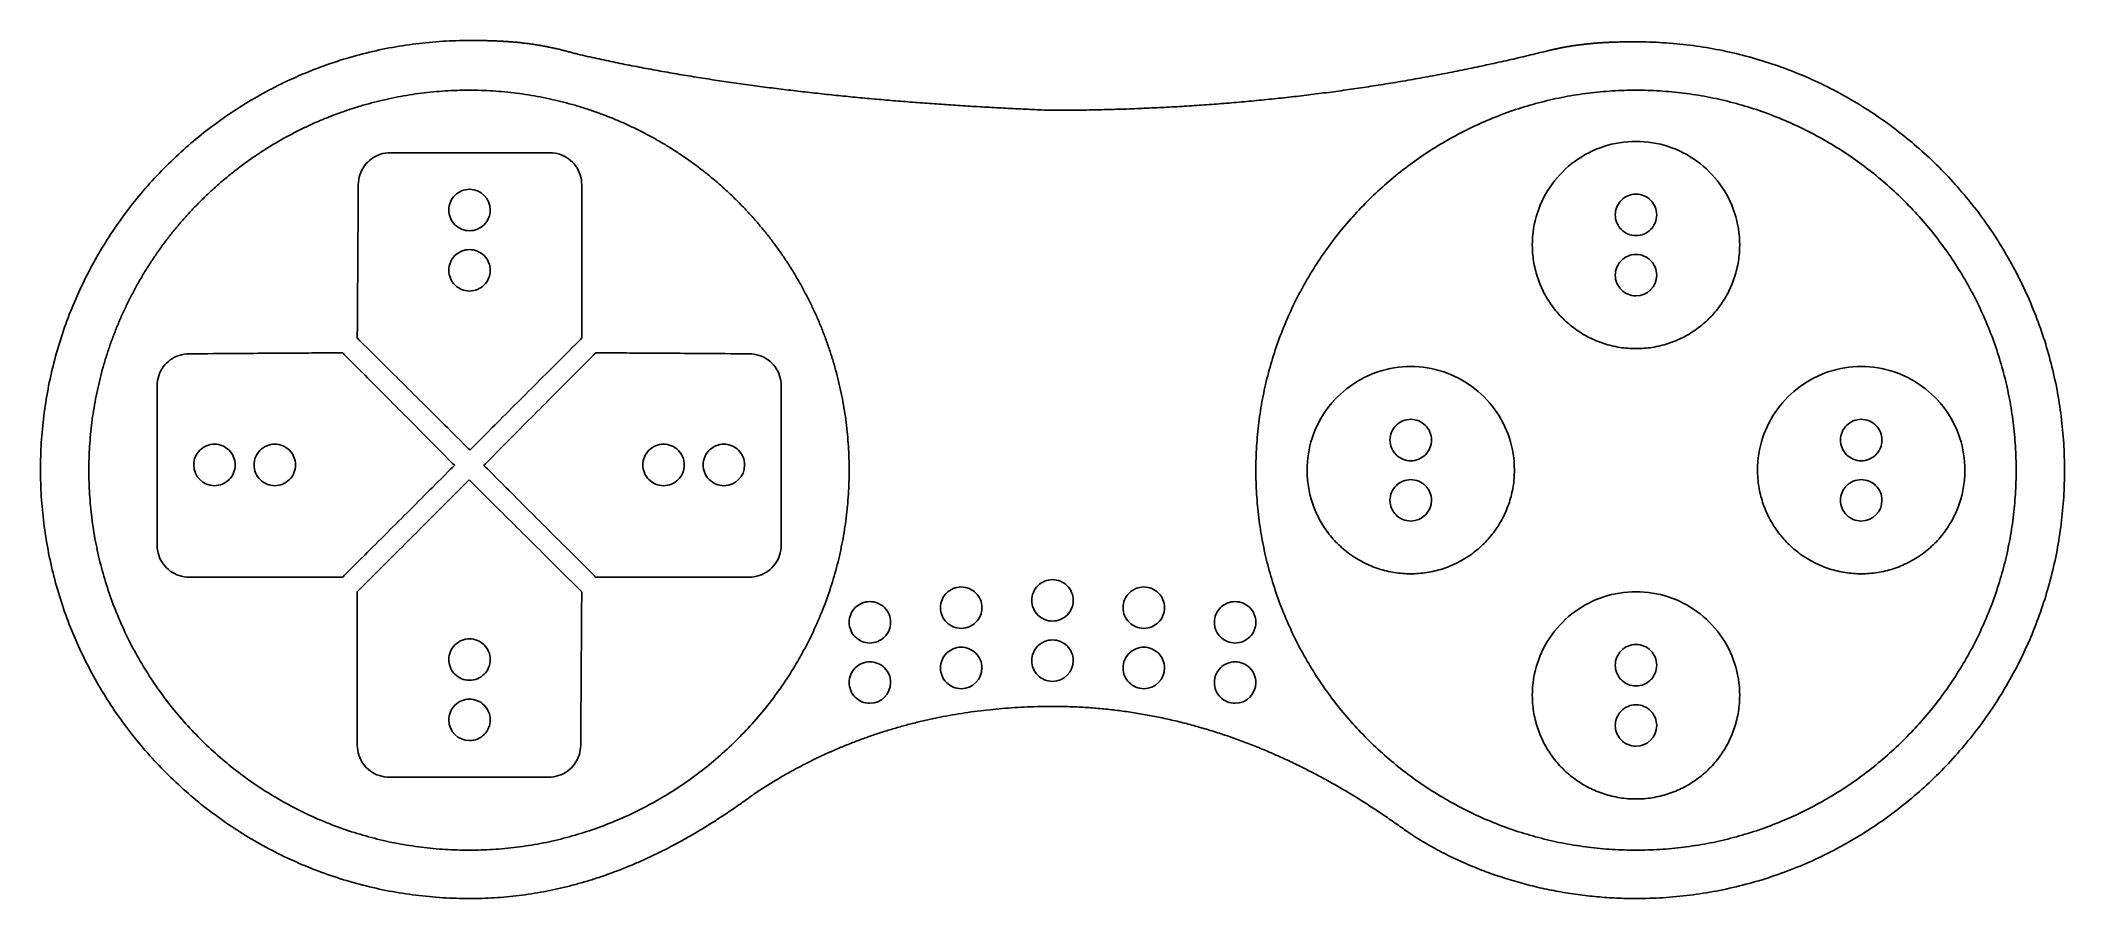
# Model space of a CAD drawing. Extents: x 27 to 174, y 196 to 259.
import ezdxf

# ---------------------------------------------------------------- set-up
doc = ezdxf.new("R2010")
doc.units = 0
doc.layers.add('Layer_1', color=7, linetype='CONTINUOUS')

msp = doc.modelspace()

# ---------------------------------------------------------------- linework, layer by layer
at = {"layer": 'Layer_1', "color": 1}
for points in [[(142.75267, 258.491859), (142.75267, 258.491859), (142.75267, 258.491859), (142.75267, 258.491859), (142.75267, 258.491859), (142.75267, 258.491859), (142.75267, 258.491859), (142.75267, 258.491859), (142.75267, 258.491859), (142.75267, 258.491859), (142.75267, 258.491859), (142.75267, 258.491859), (142.75267, 258.491859), (142.75267, 258.491859), (142.75267, 258.491859), (142.75267, 258.491859), (142.75267, 258.491859), (142.75267, 258.491859), (142.75267, 258.491859), (142.75267, 258.491859), (142.75267, 258.491859), (142.75267, 258.491859), (142.75267, 258.491859), (142.75267, 258.491859), (142.75267, 258.491859)], [(142.75267, 247.468976)], [(58.367199, 244.820323)], [(142.75267, 243.10642)], [(150.252666, 243.787697), (150.252666, 243.787697), (150.252666, 243.787697), (150.252666, 243.787697), (150.252666, 243.787697)], [(58.367199, 240.457767)], [(126.456837, 231.17314)], [(159.048502, 231.17314)], [(41.417913, 227.871035)], [(45.780469, 227.871035)], [(70.907606, 227.871035)], [(75.270162, 227.871035)], [(85.830416, 227.491859), (85.830416, 227.491859), (85.830416, 227.491859), (85.830416, 227.491859), (85.830416, 227.491859), (85.830416, 227.491859), (85.830416, 227.491859), (85.830416, 227.491859), (85.830416, 227.491859), (85.830416, 227.491859), (85.830416, 227.491859), (85.830416, 227.491859), (85.830416, 227.491859), (85.830416, 227.491859), (85.830416, 227.491859), (85.830416, 227.491859), (85.830416, 227.491859), (85.830416, 227.491859), (85.830416, 227.491859), (85.830416, 227.491859), (85.830416, 227.491859), (85.830416, 227.491859), (85.830416, 227.491859), (85.830416, 227.491859), (85.830416, 227.491859)], [(133.956833, 227.491861), (133.956833, 227.491861), (133.956833, 227.491861), (133.956833, 227.491861), (133.956833, 227.491861)], [(166.548498, 227.491861), (166.548498, 227.491861), (166.548498, 227.491861), (166.548498, 227.491861), (166.548498, 227.491861)], [(170.25267, 227.491859), (170.25267, 227.491859), (170.25267, 227.491859), (170.25267, 227.491859), (170.25267, 227.491859), (170.25267, 227.491859), (170.25267, 227.491859), (170.25267, 227.491859), (170.25267, 227.491859), (170.25267, 227.491859), (170.25267, 227.491859), (170.25267, 227.491859), (170.25267, 227.491859), (170.25267, 227.491859), (170.25267, 227.491859), (170.25267, 227.491859), (170.25267, 227.491859), (170.25267, 227.491859), (170.25267, 227.491859), (170.25267, 227.491859), (170.25267, 227.491859), (170.25267, 227.491859), (170.25267, 227.491859), (170.25267, 227.491859), (170.25267, 227.491859)], [(126.456837, 226.810584)], [(159.048502, 226.810584)], [(93.935947, 219.041826)], [(100.541521, 219.570992)], [(107.147085, 219.041828)], [(87.330392, 217.983501)], [(113.752652, 217.983501)], [(58.367236, 215.284264)], [(93.935947, 214.67927)], [(100.541521, 215.208436)], [(107.147085, 214.679272)], [(142.75267, 214.877307)], [(87.330392, 213.620945)], [(113.752652, 213.620945)], [(58.367236, 210.921708)], [(150.252666, 211.196028), (150.252666, 211.196028), (150.252666, 211.196028), (150.252666, 211.196028), (150.252666, 211.196028)], [(142.75267, 210.514751)]]:
    msp.add_lwpolyline(points, close=True, dxfattribs=at)
for points in [[(50.655751, 257.623143), (51.283417, 257.78385), (51.918743, 257.925431), (52.561072, 258.047227)], [(52.561072, 258.047227), (53.197084, 258.167824), (53.839963, 258.269024), (54.489068, 258.350188)], [(54.489068, 258.350188), (55.130788, 258.430428), (55.778594, 258.491085), (56.431869, 258.531542)], [(56.431869, 258.531542), (57.076273, 258.571449), (57.725998, 258.591701), (58.380453, 258.591706)], [(58.380453, 258.591706), (58.484853, 258.591705), (58.588087, 258.591469), (58.690227, 258.590978)], [(58.690227, 258.590978), (58.794727, 258.590477), (58.898082, 258.58971), (59.000367, 258.588659)], [(59.000367, 258.588659), (59.10476, 258.587587), (59.208039, 258.586219), (59.310286, 258.584535)], [(59.310286, 258.584535), (59.415075, 258.58281), (59.51878, 258.580753), (59.621489, 258.578344)], [(59.621489, 258.578344), (59.725816, 258.575896), (59.829115, 258.573085), (59.931478, 258.569888)], [(59.931478, 258.569888), (60.035916, 258.566625), (60.139379, 258.562961), (60.241967, 258.558871)], [(60.241967, 258.558871), (60.3458, 258.554731), (60.448735, 258.550156), (60.550874, 258.545119)], [(60.550874, 258.545119), (60.654635, 258.540003), (60.757574, 258.534411), (60.859798, 258.528318)], [(60.859798, 258.528318), (60.963638, 258.522129), (61.06674, 258.515422), (61.169216, 258.508172)], [(61.169216, 258.508172), (61.273305, 258.500807), (61.376748, 258.492881), (61.479661, 258.484365)], [(61.479661, 258.484365), (61.583145, 258.475802), (61.686093, 258.466642), (61.788624, 258.456858)], [(61.788624, 258.456858), (61.891887, 258.447004), (61.994727, 258.436515), (62.097266, 258.425363)], [(62.097266, 258.425363), (62.199938, 258.414197), (62.302308, 258.402366), (62.404497, 258.38984)], [(62.404497, 258.38984), (62.507287, 258.37724), (62.609895, 258.363937), (62.712444, 258.349902)], [(62.712444, 258.349902), (62.814994, 258.335867), (62.917484, 258.321098), (63.02004, 258.305567)], [(63.02004, 258.305567), (63.121944, 258.290135), (63.223912, 258.273949), (63.326067, 258.25698)], [(63.326067, 258.25698), (63.427822, 258.240078), (63.529763, 258.222399), (63.632008, 258.203915)], [(63.632008, 258.203915), (63.733524, 258.185562), (63.835342, 258.166415), (63.937577, 258.146445)], [(63.937577, 258.146445), (64.038527, 258.126726), (64.139884, 258.106205), (64.241762, 258.084854)], [(64.241762, 258.084854), (64.342061, 258.063834), (64.442864, 258.042011), (64.544281, 258.019356)], [(64.544281, 258.019356), (64.644296, 257.997015), (64.744908, 257.973866), (64.84622, 257.949885)], [(64.84622, 257.949885), (64.946263, 257.926204), (65.046987, 257.901711), (65.148494, 257.876382)], [(65.148494, 257.876382), (65.247802, 257.851601), (65.347859, 257.826021), (65.448758, 257.799617)], [(65.448758, 257.799617), (65.547523, 257.773772), (65.647095, 257.747138), (65.747561, 257.719695)], [(65.747561, 257.719695), (65.84647, 257.692677), (65.946246, 257.664874), (66.046972, 257.636266)], [(134.94141, 257.497992), (135.411123, 257.610191), (135.880517, 257.724898), (136.34959, 257.842127)], [(136.34959, 257.842127), (136.434092, 257.862345), (136.51793, 257.881946), (136.601143, 257.90095)], [(136.601143, 257.90095), (136.685895, 257.920305), (136.769998, 257.939039), (136.853494, 257.957173)], [(136.853494, 257.957173), (136.938315, 257.975595), (137.022509, 257.993397), (137.106118, 258.010599)], [(137.106118, 258.010599), (137.19105, 258.028072), (137.275378, 258.044927), (137.359147, 258.061184)], [(137.359147, 258.061184), (137.444236, 258.077697), (137.528749, 258.093593), (137.612732, 258.108895)], [(137.612732, 258.108895), (137.698203, 258.124468), (137.783127, 258.139424), (137.86755, 258.153789)], [(137.86755, 258.153789), (137.953148, 258.168353), (138.038233, 258.182308), (138.122856, 258.195679)], [(138.122856, 258.195679), (138.208426, 258.209199), (138.293523, 258.222121), (138.378201, 258.23447)], [(138.378201, 258.23447), (138.463461, 258.246905), (138.548295, 258.258759), (138.632759, 258.270058)], [(138.632759, 258.270058), (138.718552, 258.281535), (138.803963, 258.292439), (138.889049, 258.302798)], [(138.889049, 258.302798), (138.97472, 258.313229), (139.060062, 258.323106), (139.145131, 258.332459)], [(139.145131, 258.332459), (139.230997, 258.341898), (139.316586, 258.350803), (139.401958, 258.3592)], [(139.401958, 258.3592), (139.487888, 258.367653), (139.573598, 258.375592), (139.659148, 258.383046)], [(139.659148, 258.383046), (139.745201, 258.390544), (139.831093, 258.397551), (139.916884, 258.404097)], [(139.916884, 258.404097), (140.002675, 258.410643), (140.088367, 258.416728), (140.17402, 258.422382)], [(140.17402, 258.422382), (140.260112, 258.428064), (140.346165, 258.43331), (140.432242, 258.43815)], [(140.432242, 258.43815), (140.518027, 258.442973), (140.603836, 258.447393), (140.689731, 258.451439)], [(140.689731, 258.451439), (140.775347, 258.455471), (140.861049, 258.459132), (140.946899, 258.462451)], [(140.946899, 258.462451), (141.032497, 258.46576), (141.118242, 258.468728), (141.204195, 258.471385)], [(141.204195, 258.471385), (141.290147, 258.474043), (141.376307, 258.476388), (141.462736, 258.478452)], [(141.462736, 258.478452), (141.548301, 258.480495), (141.634129, 258.482261), (141.720279, 258.483778)], [(141.720279, 258.483778), (141.806093, 258.48529), (141.892227, 258.486555), (141.978739, 258.487601)], [(141.978739, 258.487601), (142.064139, 258.488634), (142.149908, 258.489453), (142.236101, 258.490086)], [(142.236101, 258.490086), (142.321959, 258.490716), (142.408238, 258.491162), (142.494994, 258.491448)], [(142.494994, 258.491448), (142.580406, 258.49173), (142.66628, 258.491859), (142.75267, 258.491859)], [(142.75267, 258.491859), (143.406594, 258.491859), (144.055789, 258.471612), (144.699663, 258.43171)], [(144.699663, 258.43171), (145.351477, 258.391315), (145.997838, 258.330779), (146.63813, 258.250715)], [(146.63813, 258.250715), (147.286067, 258.169695), (147.927789, 258.068678), (148.562659, 257.948302)], [(148.562659, 257.948302), (149.203697, 257.826756), (149.837748, 257.685474), (150.464159, 257.525109)], [(45.157389, 255.643356), (45.744222, 255.919973), (46.34112, 256.17875), (46.947383, 256.418988)], [(46.947383, 256.418988), (47.550105, 256.657822), (48.162083, 256.878332), (48.782631, 257.079831)], [(48.782631, 257.079831), (49.39878, 257.279901), (50.023378, 257.46123), (50.655751, 257.623143)], [(66.046972, 257.636266), (66.494613, 257.531426), (66.946108, 257.428807), (67.401292, 257.328374)], [(67.401292, 257.328374), (67.85014, 257.22934), (68.302575, 257.132431), (68.75844, 257.037617)], [(68.75844, 257.037617), (69.209242, 256.943855), (69.663397, 256.852141), (70.120753, 256.762443)], [(70.120753, 256.762443), (70.572467, 256.673852), (71.027304, 256.587227), (71.485116, 256.502539)], [(71.485116, 256.502539), (71.937594, 256.418837), (72.392979, 256.337027), (72.851128, 256.257079)], [(72.851128, 256.257079), (73.304962, 256.177884), (73.761509, 256.100516), (74.220631, 256.024947)], [(127.855772, 255.997969), (128.330704, 256.08583), (128.805338, 256.176143), (129.27967, 256.268922)], [(129.27967, 256.268922), (129.753577, 256.361617), (130.227182, 256.456775), (130.70048, 256.554411)], [(130.70048, 256.554411), (131.173404, 256.65197), (131.646021, 256.752003), (132.118328, 256.854525)], [(132.118328, 256.854525), (132.589638, 256.956832), (133.060639, 257.061617), (133.531326, 257.168897)], [(133.531326, 257.168897), (134.001669, 257.276099), (134.471698, 257.385792), (134.94141, 257.497992)], [(150.464159, 257.525109), (151.095482, 257.363487), (151.719044, 257.182484), (152.334172, 256.982769)], [(152.334172, 256.982769), (152.95381, 256.781591), (153.56489, 256.561427), (154.166726, 256.322964)], [(154.166726, 256.322964), (154.772133, 256.083087), (155.368185, 255.824692), (155.954185, 255.548479)], [(43.420316, 254.756567), (43.988714, 255.069689), (44.567975, 255.365521), (45.157389, 255.643356)], [(54.027297, 254.653223), (54.311854, 254.698303), (54.597379, 254.73895), (54.883772, 254.775124)], [(54.883772, 254.775124), (55.169191, 254.811174), (55.455473, 254.842781), (55.742521, 254.869904)], [(55.742521, 254.869904), (56.028637, 254.896939), (56.315514, 254.919519), (56.603055, 254.937605)], [(56.603055, 254.937605), (56.890315, 254.955672), (57.178238, 254.969254), (57.466728, 254.97831)], [(57.466728, 254.97831), (57.754093, 254.987331), (58.04202, 254.991861), (58.330414, 254.991861)], [(58.330414, 254.991861), (58.618549, 254.991861), (58.906217, 254.987339), (59.193324, 254.978335)], [(59.193324, 254.978335), (59.481594, 254.969294), (59.769298, 254.955734), (60.05634, 254.937695)], [(60.05634, 254.937695), (60.344179, 254.919606), (60.631352, 254.897012), (60.917763, 254.869955)], [(60.917763, 254.869955), (61.205225, 254.842799), (61.49192, 254.811146), (61.777749, 254.775036)], [(61.777749, 254.775036), (62.063578, 254.738927), (62.348541, 254.698361), (62.632541, 254.65338)], [(74.220631, 256.024947), (74.675268, 255.950116), (75.13243, 255.877049), (75.591982, 255.805718)], [(75.591982, 255.805718), (76.047383, 255.735031), (76.505132, 255.66605), (76.965099, 255.598746)], [(76.965099, 255.598746), (77.421493, 255.531965), (77.88007, 255.466836), (78.340703, 255.403333)], [(78.340703, 255.403333), (78.797751, 255.340325), (79.256823, 255.278916), (79.717795, 255.219083)], [(79.717795, 255.219083), (80.175078, 255.159729), (80.63423, 255.101924), (81.09513, 255.045644)], [(81.09513, 255.045644), (81.553211, 254.989709), (82.013018, 254.93528), (82.474432, 254.882332)], [(82.474432, 254.882332), (82.932713, 254.829744), (83.39258, 254.778617), (83.853915, 254.728928)], [(119.264574, 254.676376), (119.74382, 254.735468), (120.222796, 254.796925), (120.701495, 254.860762)], [(120.701495, 254.860762), (121.180194, 254.9246), (121.658617, 254.990819), (122.136759, 255.059434)], [(122.136759, 255.059434), (122.614858, 255.128043), (123.092676, 255.199049), (123.570208, 255.272467)], [(123.570208, 255.272467), (124.047625, 255.345867), (124.524756, 255.421678), (125.001597, 255.499915)], [(125.001597, 255.499915), (125.478051, 255.57809), (125.954216, 255.658687), (126.430088, 255.741723)], [(126.430088, 255.741723), (126.90561, 255.824698), (127.38084, 255.910108), (127.855772, 255.997969)], [(137.596474, 254.509262), (138.159998, 254.616158), (138.729607, 254.705859), (139.304737, 254.7778)], [(139.304737, 254.7778), (139.872772, 254.848853), (140.446192, 254.902582), (141.024451, 254.938439)], [(141.024451, 254.938439), (141.595972, 254.973879), (142.172221, 254.991863), (142.75267, 254.991863)], [(142.75267, 254.991863), (143.332764, 254.991863), (143.908663, 254.973901), (144.479841, 254.938504)], [(144.479841, 254.938504), (145.058063, 254.902671), (145.631448, 254.848969), (146.199448, 254.777944)], [(146.199448, 254.777944), (146.773806, 254.706125), (147.342659, 254.616592), (147.905443, 254.509911)], [(155.954185, 255.548479), (156.542916, 255.270979), (157.1215, 254.975494), (157.68923, 254.662732)], [(40.129525, 252.664097), (40.654645, 253.046248), (41.192207, 253.412336), (41.741488, 253.761639)], [(41.741488, 253.761639), (42.289664, 254.110239), (42.849513, 254.442121), (43.420316, 254.756567)], [(48.206704, 253.060603), (48.474323, 253.166566), (48.74362, 253.268335), (49.014496, 253.365869)], [(49.014496, 253.365869), (49.285371, 253.463403), (49.557825, 253.556701), (49.831757, 253.645722)], [(49.831757, 253.645722), (50.105204, 253.734586), (50.380124, 253.819188), (50.656418, 253.899487)], [(50.656418, 253.899487), (50.932913, 253.979844), (51.210784, 254.055893), (51.48993, 254.12759)], [(51.48993, 254.12759), (51.768894, 254.199241), (52.049133, 254.266547), (52.330545, 254.329466)], [(52.330545, 254.329466), (52.611134, 254.392202), (52.892891, 254.450576), (53.175716, 254.504549)], [(53.175716, 254.504549), (53.458541, 254.558523), (53.742434, 254.608094), (54.027297, 254.653223)], [(62.632541, 254.65338), (62.917526, 254.608242), (63.20154, 254.558658), (63.484485, 254.504669)], [(63.484485, 254.504669), (63.767395, 254.450687), (64.049236, 254.3923), (64.329909, 254.32955)], [(64.329909, 254.32955), (64.61104, 254.266698), (64.890999, 254.199468), (65.169687, 254.127901)], [(65.169687, 254.127901), (65.448784, 254.05623), (65.726606, 253.980209), (66.003053, 253.899881)], [(66.003053, 253.899881), (66.2795, 253.819553), (66.554573, 253.734917), (66.828171, 253.646014)], [(66.828171, 253.646014), (67.10209, 253.557008), (67.374531, 253.463725), (67.645393, 253.366207)], [(67.645393, 253.366207), (67.916339, 253.268659), (68.185705, 253.166874), (68.453392, 253.060893)], [(83.853915, 254.728928), (84.312782, 254.679504), (84.773103, 254.631503), (85.234761, 254.5849)], [(85.234761, 254.5849), (85.69462, 254.538479), (86.155806, 254.493445), (86.618206, 254.449776)], [(86.618206, 254.449776), (87.077873, 254.406364), (87.538739, 254.364301), (88.000693, 254.323562)], [(88.000693, 254.323562), (88.460823, 254.282985), (88.922033, 254.243721), (89.384213, 254.20575)], [(89.384213, 254.20575), (89.844967, 254.167896), (90.306685, 254.131325), (90.769257, 254.096016)], [(90.769257, 254.096016), (91.230364, 254.060819), (91.69232, 254.026875), (92.155017, 253.994161)], [(92.155017, 253.994161), (92.61591, 253.961576), (93.077537, 253.930212), (93.539792, 253.900047)], [(93.539792, 253.900047), (94.001474, 253.869919), (94.463782, 253.840988), (94.92661, 253.813231)], [(94.92661, 253.813231), (95.388367, 253.785539), (95.850641, 253.759015), (96.313327, 253.733638)], [(96.313327, 253.733638), (96.775035, 253.708315), (97.237154, 253.684135), (97.699576, 253.661075)], [(97.699576, 253.661075), (98.16166, 253.638031), (98.624049, 253.616107), (99.086636, 253.59528)], [(99.086636, 253.59528), (99.549223, 253.574453), (100.012009, 253.554723), (100.47489, 253.536069)], [(100.47489, 253.536069), (100.95803, 253.536432), (101.44096, 253.538933), (101.923675, 253.543588)], [(101.923675, 253.543588), (102.406803, 253.548246), (102.889716, 253.555062), (103.37241, 253.564051)], [(103.37241, 253.564051), (103.85526, 253.573043), (104.337891, 253.584209), (104.820298, 253.597566)], [(104.820298, 253.597566), (105.303413, 253.610942), (105.786302, 253.626514), (106.268963, 253.644299)], [(106.268963, 253.644299), (106.751623, 253.662084), (107.234054, 253.682081), (107.716251, 253.704307)], [(107.716251, 253.704307), (108.198526, 253.726535), (108.680568, 253.750993), (109.162371, 253.777695)], [(109.162371, 253.777695), (109.645057, 253.804446), (110.127504, 253.83345), (110.609707, 253.864723)], [(110.609707, 253.864723), (111.09144, 253.895965), (111.572929, 253.929471), (112.054169, 253.965257)], [(112.054169, 253.965257), (112.536116, 254.001096), (113.017814, 254.039221), (113.499258, 254.079649)], [(113.499258, 254.079649), (113.980703, 254.120077), (114.461894, 254.162807), (114.942827, 254.207856)], [(114.942827, 254.207856), (115.423633, 254.252893), (115.90418, 254.300247), (116.384466, 254.349935)], [(116.384466, 254.349935), (116.864898, 254.399637), (117.345067, 254.451674), (117.82497, 254.506061)], [(117.82497, 254.506061), (118.305107, 254.560475), (118.784976, 254.617241), (119.264574, 254.676376)], [(132.625792, 253.067245), (133.159649, 253.27881), (133.701707, 253.474143), (134.251356, 253.652635)], [(134.251356, 253.652635), (134.797109, 253.829863), (135.350346, 253.990487), (135.910471, 254.133913)], [(135.910471, 254.133913), (136.465893, 254.276134), (137.028088, 254.401444), (137.596474, 254.509262)], [(147.905443, 254.509911), (148.474322, 254.402075), (149.037, 254.276716), (149.592894, 254.134418)], [(149.592894, 254.134418), (150.153148, 253.991004), (150.706512, 253.830384), (151.252389, 253.653153)], [(151.252389, 253.653153), (151.802406, 253.474579), (152.344823, 253.279141), (152.879029, 253.067451)], [(157.68923, 254.662732), (158.259114, 254.348784), (158.81806, 254.017429), (159.365353, 253.669382)], [(159.365353, 253.669382), (159.913715, 253.320655), (160.450378, 252.955171), (160.97462, 252.573652)], [(38.58934, 251.467795), (39.089761, 251.882203), (39.603399, 252.281212), (40.129525, 252.664097)], [(45.082497, 251.590526), (45.334776, 251.729203), (45.589128, 251.863862), (45.845455, 251.994462)], [(45.845455, 251.994462), (46.102082, 252.125214), (46.360688, 252.251898), (46.621172, 252.374471)], [(46.621172, 252.374471), (46.881736, 252.497082), (47.14418, 252.615579), (47.408403, 252.729923)], [(47.408403, 252.729923), (47.672756, 252.844322), (47.938889, 252.954563), (48.206704, 253.060603)], [(68.453392, 253.060893), (68.72121, 252.95486), (68.987347, 252.844627), (69.251702, 252.730235)], [(69.251702, 252.730235), (69.515865, 252.615927), (69.778248, 252.497467), (70.038753, 252.374896)], [(70.038753, 252.374896), (70.299257, 252.252325), (70.557883, 252.125643), (70.81453, 251.994891)], [(70.81453, 251.994891), (71.070722, 251.864371), (71.324943, 251.729795), (71.577092, 251.591206)], [(129.501728, 251.594632), (130.005178, 251.872003), (130.518251, 252.134058), (131.040319, 252.380171)], [(131.040319, 252.380171), (131.5601, 252.625206), (132.088797, 252.854437), (132.625792, 253.067245)], [(152.879029, 253.067451), (153.415991, 252.854669), (153.944657, 252.625465), (154.464409, 252.38046)], [(154.464409, 252.38046), (154.986582, 252.134313), (155.499757, 251.872217), (156.003305, 251.594801)], [(160.97462, 252.573652), (161.500382, 252.191026), (162.013652, 251.792272), (162.513702, 251.378117)], [(37.125673, 250.176495), (37.599807, 250.6219), (38.08794, 251.052577), (38.58934, 251.467795)], [(42.873951, 250.237279), (43.11217, 250.399155), (43.352747, 250.557161), (43.595584, 250.711256)], [(43.595584, 250.711256), (43.838817, 250.865602), (44.084317, 251.016024), (44.331984, 251.162481)], [(44.331984, 251.162481), (44.580015, 251.309153), (44.830219, 251.451848), (45.082497, 251.590526)], [(51.919223, 250.35431), (52.143729, 250.426942), (52.383652, 250.466156), (52.633375, 250.466156)], [(52.633375, 250.466156), (52.633375, 250.466156), (53.584726, 250.466156), (54.941145, 250.466156)], [(54.941145, 250.466156), (55.630199, 250.466156), (56.423784, 250.466156), (57.250287, 250.466156)], [(57.250287, 250.466156), (58.010465, 250.466156), (58.79849, 250.466156), (59.55864, 250.466156)], [(59.55864, 250.466156), (60.384504, 250.466156), (61.177467, 250.466156), (61.866073, 250.466156)], [(61.866073, 250.466156), (63.222812, 250.466156), (64.174445, 250.466156), (64.174445, 250.466156)], [(64.174445, 250.466156), (64.423877, 250.466156), (64.663835, 250.427035), (64.888544, 250.354568)], [(71.577092, 251.591206), (71.829425, 251.452516), (72.079684, 251.309806), (72.327768, 251.163118)], [(72.327768, 251.163118), (72.57569, 251.016525), (72.821441, 250.865959), (73.06492, 250.711461)], [(73.06492, 250.711461), (73.307687, 250.557415), (73.548196, 250.399461), (73.786348, 250.237638)], [(126.586983, 249.741071), (127.052092, 250.079589), (127.528224, 250.403879), (128.014738, 250.7133)], [(128.014738, 250.7133), (128.500273, 251.022098), (128.996148, 251.316088), (129.501728, 251.594632)], [(138.344529, 249.856162), (138.974096, 250.314269), (139.67769, 250.676792), (140.433986, 250.922407)], [(140.433986, 250.922407), (141.164153, 251.159536), (141.943443, 251.287696), (142.752666, 251.287696)], [(142.752666, 251.287696), (143.561677, 251.287696), (144.34077, 251.159604), (145.070771, 250.922594)], [(145.070771, 250.922594), (145.827444, 250.676924), (146.531373, 250.314232), (147.161202, 249.855872)], [(156.003305, 251.594801), (156.508765, 251.316331), (157.004524, 251.022425), (157.489949, 250.713716)], [(157.489949, 250.713716), (157.976322, 250.404403), (158.45232, 250.080231), (158.917303, 249.741838)], [(162.513702, 251.378117), (163.013905, 250.963835), (163.50088, 250.534142), (163.973899, 250.089765)], [(35.746319, 248.79717), (36.191626, 249.271179), (36.651654, 249.731198), (37.125673, 250.176495)], [(40.800708, 248.680629), (41.023178, 248.864693), (41.248284, 249.045034), (41.475929, 249.221613)], [(41.475929, 249.221613), (41.703573, 249.398191), (41.933757, 249.571006), (42.166382, 249.740018)], [(42.166382, 249.740018), (42.399813, 249.909615), (42.635703, 250.075382), (42.873951, 250.237279)], [(50.437006, 248.869273), (50.512861, 249.102799), (50.624268, 249.319856), (50.764941, 249.51396)], [(50.764941, 249.51396), (50.907247, 249.710317), (51.079504, 249.883186), (51.275205, 250.025853)], [(51.275205, 250.025853), (51.468995, 250.167126), (51.685774, 250.278785), (51.919223, 250.35431)], [(64.888544, 250.354568), (65.122528, 250.279111), (65.339979, 250.167498), (65.534373, 250.026252)], [(65.534373, 250.026252), (65.730515, 249.883735), (65.903185, 249.71105), (66.045683, 249.514894)], [(66.045683, 249.514894), (66.18679, 249.320654), (66.29831, 249.1034), (66.373741, 248.869637)], [(73.786348, 250.237638), (74.024501, 250.075815), (74.260296, 249.910124), (74.493635, 249.740607)], [(74.493635, 249.740607), (74.726724, 249.571271), (74.957362, 249.398117), (75.185452, 249.221184)], [(75.185452, 249.221184), (75.412765, 249.044854), (75.637546, 248.864771), (75.859698, 248.680977)], [(125.221878, 248.680583), (125.665403, 249.047953), (126.120653, 249.401664), (126.586983, 249.741071)], [(136.684491, 248.196233), (137.14754, 248.832505), (137.708225, 249.393153), (138.344529, 249.856162)], [(147.161202, 249.855872), (147.797474, 249.392823), (148.358122, 248.832138), (148.821131, 248.195834)], [(158.917303, 249.741838), (159.383621, 249.402473), (159.838861, 249.048806), (160.282378, 248.681481)], [(163.973899, 250.089765), (164.44715, 249.645172), (164.906431, 249.185881), (165.351015, 248.712621)], [(34.4559, 247.334631), (34.870847, 247.835635), (35.30123, 248.323391), (35.746319, 248.79717)], [(38.884976, 246.937297), (39.088718, 247.141039), (39.295328, 247.341254), (39.504711, 247.537902)], [(39.504711, 247.537902), (39.714941, 247.735347), (39.927966, 247.929196), (40.143691, 248.11941)], [(40.143691, 248.11941), (40.360015, 248.310151), (40.579053, 248.497238), (40.800708, 248.680629)], [(50.307714, 245.934963), (50.316337, 247.239979), (50.322385, 248.155196), (50.322385, 248.155196)], [(50.322385, 248.155196), (50.323944, 248.404619), (50.364017, 248.64457), (50.437006, 248.869273)], [(58.367199, 247.820323), (57.969374, 247.820323), (57.587843, 247.662288), (57.306539, 247.380983)], [(59.867199, 246.320323), (59.867199, 247.14875), (59.195626, 247.820323), (58.367199, 247.820323)], [(66.373741, 248.869637), (66.446282, 248.64483), (66.485445, 248.404755), (66.485445, 248.155196)], [(66.485445, 248.155196), (66.485445, 248.155196), (66.485445, 247.239576), (66.485445, 245.934101)], [(75.859698, 248.680977), (76.08113, 248.497779), (76.299949, 248.310893), (76.51606, 248.120359)], [(76.51606, 248.120359), (76.731959, 247.930011), (76.945155, 247.736023), (77.155552, 247.538433)], [(77.155552, 247.538433), (77.365128, 247.341614), (77.571926, 247.141222), (77.775852, 246.937297)], [(122.705715, 246.316691), (123.100032, 246.736444), (123.507383, 247.143809), (123.927121, 247.538141)], [(123.927121, 247.538141), (124.346552, 247.932184), (124.778353, 248.313213), (125.221878, 248.680583)], [(135.617768, 246.105802), (135.863438, 246.862476), (136.22613, 247.566404), (136.684491, 248.196233)], [(141.69201, 247.029636), (141.973314, 247.310941), (142.354845, 247.468976), (142.75267, 247.468976)], [(142.75267, 247.468976), (143.150495, 247.468976), (143.532025, 247.310941), (143.81333, 247.029636)], [(148.821131, 248.195834), (149.279238, 247.566266), (149.641762, 246.862672), (149.887377, 246.106376)], [(160.282378, 248.681481), (160.726031, 248.314044), (161.157953, 247.93294), (161.577501, 247.538815)], [(161.577501, 247.538815), (161.997253, 247.144498), (162.404619, 246.737147), (162.798951, 246.317409)], [(165.351015, 248.712621), (165.795707, 248.239246), (166.225694, 247.751895), (166.640247, 247.251298)], [(33.258445, 245.793081), (33.641685, 246.319686), (34.041079, 246.833779), (34.4559, 247.334631)], [(37.701914, 245.677505), (37.892262, 245.893404), (38.08625, 246.1066), (38.28384, 246.316997)], [(38.28384, 246.316997), (38.480659, 246.526573), (38.681051, 246.733371), (38.884976, 246.937297)], [(57.306539, 247.380983), (57.025234, 247.099679), (56.867199, 246.718148), (56.867199, 246.320323)], [(56.867199, 246.320323), (56.867199, 245.922498), (57.025234, 245.540967), (57.306539, 245.259663)], [(59.427859, 245.259663), (59.709164, 245.540967), (59.867199, 245.922498), (59.867199, 246.320323)], [(77.775852, 246.937297), (77.979594, 246.733555), (78.179809, 246.526945), (78.376457, 246.317562)], [(78.376457, 246.317562), (78.573902, 246.107332), (78.767751, 245.894307), (78.957965, 245.678582)], [(121.56305, 245.021568), (121.930487, 245.465221), (122.31159, 245.897143), (122.705715, 246.316691)], [(135.252666, 243.787697), (135.252666, 244.596708), (135.380758, 245.375801), (135.617768, 246.105802)], [(141.25267, 245.968976), (141.25267, 246.366801), (141.410705, 246.748332), (141.69201, 247.029636)], [(143.81333, 247.029636), (144.094635, 246.748332), (144.25267, 246.366801), (144.25267, 245.968976)], [(149.887377, 246.106376), (150.124506, 245.37621), (150.252666, 244.59692), (150.252666, 243.787697)], [(162.798951, 246.317409), (163.192994, 245.897978), (163.574023, 245.466177), (163.941393, 245.022652)], [(166.640247, 247.251298), (167.05399, 246.751678), (167.45236, 246.238863), (167.83463, 245.713579)], [(32.160954, 244.181233), (32.510242, 244.730475), (32.876313, 245.267998), (33.258445, 245.793081)], [(36.601089, 244.346897), (36.777419, 244.57421), (36.957502, 244.798991), (37.141296, 245.021143)], [(37.141296, 245.021143), (37.324494, 245.242575), (37.51138, 245.461394), (37.701914, 245.677505)], [(50.293029, 243.712751), (50.298285, 244.508173), (50.303332, 245.271884), (50.307714, 245.934963)], [(57.306539, 245.259663), (57.587843, 244.978358), (57.969374, 244.820323), (58.367199, 244.820323)], [(58.367199, 244.820323), (58.765024, 244.820323), (59.146555, 244.978358), (59.427859, 245.259663)], [(66.485445, 245.934101), (66.485445, 245.270926), (66.485445, 244.507146), (66.485445, 243.711685)], [(78.957965, 245.678582), (79.148706, 245.462258), (79.335793, 245.24322), (79.519184, 245.021565)], [(79.519184, 245.021565), (79.703248, 244.799095), (79.883589, 244.573989), (80.060168, 244.346344)], [(120.502693, 243.656492), (120.842057, 244.12281), (121.195724, 244.578051), (121.56305, 245.021568)], [(141.69201, 244.908316), (141.410705, 245.18962), (141.25267, 245.571151), (141.25267, 245.968976)], [(142.75267, 244.468976), (142.354845, 244.468976), (141.973314, 244.627011), (141.69201, 244.908316)], [(143.81333, 244.908316), (143.532025, 244.627011), (143.150495, 244.468976), (142.75267, 244.468976)], [(144.25267, 245.968976), (144.25267, 245.571151), (144.094635, 245.18962), (143.81333, 244.908316)], [(163.941393, 245.022652), (164.308762, 244.579127), (164.662473, 244.123877), (165.00188, 243.657547)], [(167.83463, 245.713579), (168.216169, 245.189299), (168.58167, 244.652598), (168.930412, 244.104196)], [(31.166006, 242.502424), (31.48046, 243.073221), (31.812348, 243.633063), (32.160954, 244.181233)], [(35.584635, 242.947793), (35.746458, 243.185946), (35.912149, 243.421741), (36.081666, 243.65508)], [(36.081666, 243.65508), (36.251002, 243.888169), (36.424156, 244.118808), (36.601089, 244.346897)], [(50.278348, 241.491094), (50.283183, 242.222722), (50.288194, 242.98115), (50.293029, 243.712751)], [(58.367199, 243.457767), (57.969374, 243.457767), (57.587843, 243.299732), (57.306539, 243.018427)], [(59.427859, 243.018427), (59.146555, 243.299732), (58.765024, 243.457767), (58.367199, 243.457767)], [(66.485445, 243.711685), (66.485445, 242.980057), (66.485445, 242.221629), (66.485445, 241.490028)], [(80.060168, 244.346344), (80.236746, 244.1187), (80.409561, 243.888516), (80.578573, 243.655891)], [(80.578573, 243.655891), (80.74817, 243.42246), (80.913937, 243.18657), (81.075834, 242.948322)], [(119.530815, 242.229138), (119.840127, 242.715512), (120.1643, 243.191509), (120.502693, 243.656492)], [(135.345096, 242.613652), (135.283932, 242.999575), (135.252666, 243.392024), (135.252666, 243.787697)], [(141.69201, 242.66708), (141.973314, 242.948385), (142.354845, 243.10642), (142.75267, 243.10642)], [(142.75267, 243.10642), (143.150495, 243.10642), (143.532025, 242.948385), (143.81333, 242.66708)], [(150.252666, 243.787697), (150.252666, 243.392398), (150.221459, 243.000316), (150.160409, 242.614745)], [(165.00188, 243.657547), (165.340399, 243.192437), (165.664688, 242.716306), (165.974109, 242.229792)], [(168.930412, 244.104196), (169.278453, 243.556897), (169.609802, 242.997945), (169.923743, 242.428055)], [(30.278834, 240.764598), (30.556781, 241.354272), (30.852742, 241.933784), (31.166006, 242.502424)], [(34.659155, 241.489213), (34.805748, 241.737135), (34.956314, 241.982886), (35.110812, 242.226365)], [(35.110812, 242.226365), (35.264858, 242.469132), (35.422812, 242.709641), (35.584635, 242.947793)], [(57.306539, 243.018427), (57.025234, 242.737123), (56.867199, 242.355592), (56.867199, 241.957767)], [(56.867199, 241.957767), (56.867199, 241.559942), (57.025234, 241.178411), (57.306539, 240.897107)], [(59.867199, 241.957767), (59.867199, 242.355592), (59.709164, 242.737123), (59.427859, 243.018427)], [(59.427859, 240.897107), (59.709164, 241.178411), (59.867199, 241.559942), (59.867199, 241.957767)], [(81.075834, 242.948322), (81.23771, 242.710103), (81.395716, 242.469526), (81.549811, 242.226689)], [(81.549811, 242.226689), (81.704157, 241.983456), (81.854579, 241.737956), (82.001036, 241.490289)], [(118.64973, 240.742495), (118.9282, 241.247954), (119.222106, 241.743714), (119.530815, 242.229138)], [(135.619732, 241.470074), (135.498752, 241.842383), (135.406739, 242.224703), (135.345096, 242.613652)], [(141.25267, 241.60642), (141.25267, 242.004245), (141.410705, 242.385776), (141.69201, 242.66708)], [(141.69201, 240.54576), (141.410705, 240.827064), (141.25267, 241.208595), (141.25267, 241.60642)], [(144.25267, 241.60642), (144.25267, 240.777993), (143.581097, 240.10642), (142.75267, 240.10642)], [(143.81333, 242.66708), (144.094635, 242.385776), (144.25267, 242.004245), (144.25267, 241.60642)], [(150.160409, 242.614745), (150.098751, 242.225336), (150.006654, 241.842569), (149.885523, 241.469837)], [(165.974109, 242.229792), (166.282907, 241.744257), (166.576897, 241.248381), (166.855441, 240.742801)], [(169.923743, 242.428055), (170.236362, 241.860567), (170.531719, 241.282233), (170.809107, 240.693762)], [(29.503101, 238.974274), (29.743365, 239.580651), (30.002176, 240.177659), (30.278834, 240.764598)], [(33.827382, 239.975975), (33.957902, 240.232167), (34.092478, 240.486388), (34.231067, 240.738537)], [(34.231067, 240.738537), (34.369757, 240.99087), (34.512467, 241.241129), (34.659155, 241.489213)], [(50.263662, 239.268678), (50.268044, 239.931853), (50.273092, 240.695633), (50.278348, 241.491094)], [(57.306539, 240.897107), (57.587843, 240.615802), (57.969374, 240.457767), (58.367199, 240.457767)], [(58.367199, 240.457767), (58.765024, 240.457767), (59.146555, 240.615802), (59.427859, 240.897107)], [(66.485445, 241.490028), (66.485445, 240.694606), (66.485445, 239.930895), (66.485445, 239.267816)], [(82.001036, 241.490289), (82.147708, 241.242258), (82.290403, 240.992054), (82.429081, 240.739776)], [(82.429081, 240.739776), (82.567758, 240.487497), (82.702417, 240.233145), (82.833017, 239.976818)], [(117.864071, 239.203598), (118.110218, 239.725771), (118.372314, 240.238946), (118.64973, 240.742495)], [(136.07, 240.38298), (135.891687, 240.732988), (135.741126, 241.096491), (135.619732, 241.470074)], [(136.685198, 239.379034), (136.453443, 239.697986), (136.247909, 240.033766), (136.07, 240.38298)], [(142.75267, 240.10642), (142.354845, 240.10642), (141.973314, 240.264455), (141.69201, 240.54576)], [(149.435218, 240.382758), (149.257502, 240.03395), (149.052224, 239.698546), (148.820784, 239.379929)], [(149.885523, 241.469837), (149.764116, 241.096258), (149.613543, 240.73276), (149.435218, 240.382758)], [(166.855441, 240.742801), (167.132812, 240.239351), (167.394867, 239.726279), (167.64098, 239.204211)], [(170.809107, 240.693762), (171.085279, 240.107868), (171.34364, 239.511925), (171.583491, 238.906632)], [(28.84223, 237.138784), (29.043733, 237.759414), (29.264253, 238.371474), (29.503101, 238.974274)], [(33.092038, 238.413147), (33.206346, 238.67731), (33.324806, 238.939693), (33.447377, 239.200198)], [(33.447377, 239.200198), (33.569948, 239.460702), (33.69663, 239.719328), (33.827382, 239.975975)], [(50.248985, 237.047583), (50.248985, 237.047583), (50.255035, 237.963203), (50.263662, 239.268678)], [(66.485445, 239.267816), (66.485445, 237.9628), (66.485445, 237.047583), (66.485445, 237.047583)], [(82.833017, 239.976818), (82.963769, 239.720191), (83.090453, 239.461585), (83.213026, 239.201101)], [(83.213026, 239.201101), (83.335637, 238.940537), (83.454134, 238.678093), (83.568478, 238.41387)], [(117.17708, 237.618218), (117.389863, 238.15518), (117.619066, 238.683846), (117.864071, 239.203598)], [(137.449365, 238.484396), (137.169846, 238.763915), (136.914669, 239.063226), (136.685198, 239.379034)], [(148.820784, 239.379929), (148.591145, 239.063791), (148.33575, 238.764179), (148.055967, 238.484396)], [(167.64098, 239.204211), (167.886014, 238.68443), (168.115246, 238.155732), (168.328054, 237.618737)], [(171.583491, 238.906632), (171.82194, 238.304875), (172.042095, 237.693875), (172.243268, 237.07432)], [(32.456066, 236.806838), (32.553614, 237.077784), (32.655399, 237.34715), (32.76138, 237.614837)], [(32.76138, 237.614837), (32.867413, 237.882655), (32.977646, 238.148792), (33.092038, 238.413147)], [(83.568478, 238.41387), (83.682877, 238.149517), (83.793118, 237.883384), (83.899158, 237.615569)], [(83.899158, 237.615569), (84.005121, 237.34795), (84.10689, 237.078653), (84.204424, 236.807777)], [(116.591378, 235.991578), (116.769953, 236.541595), (116.96539, 237.084012), (117.17708, 237.618218)], [(138.344898, 237.719579), (138.02876, 237.949218), (137.729148, 238.204613), (137.449365, 238.484396)], [(139.347727, 237.105144), (138.998918, 237.282861), (138.663515, 237.488139), (138.344898, 237.719579)], [(147.161329, 237.720229), (146.842377, 237.488474), (146.506597, 237.28294), (146.157383, 237.105031)], [(148.055967, 238.484396), (147.776448, 238.204877), (147.477137, 237.9497), (147.161329, 237.720229)], [(168.328054, 237.618737), (168.539618, 237.08488), (168.734951, 236.542822), (168.913444, 235.993173)], [(28.299012, 235.265773), (28.460896, 235.898109), (28.642193, 236.52267), (28.84223, 237.138784)], [(31.922392, 235.164498), (32.00272, 235.440945), (32.087356, 235.716018), (32.176259, 235.989616)], [(32.176259, 235.989616), (32.265265, 236.263535), (32.358548, 236.535976), (32.456066, 236.806838)], [(37.368963, 235.801228), (37.135437, 235.725373), (36.91838, 235.613966), (36.724276, 235.473293)], [(38.08304, 235.915849), (37.833617, 235.91429), (37.593666, 235.874217), (37.368963, 235.801228)], [(40.303273, 235.93052), (38.998257, 235.921897), (38.08304, 235.915849), (38.08304, 235.915849)], [(42.525485, 235.945205), (41.730063, 235.939949), (40.966352, 235.934902), (40.303273, 235.93052)], [(44.747142, 235.959886), (44.015514, 235.955051), (43.257086, 235.95004), (42.525485, 235.945205)], [(46.969558, 235.974572), (46.306383, 235.97019), (45.542603, 235.965142), (44.747142, 235.959886)], [(49.190653, 235.989249), (49.190653, 235.989249), (48.275032, 235.983199), (46.969558, 235.974572)], [(50.809773, 234.359453), (49.85814, 235.317361), (49.190653, 235.989249), (49.190653, 235.989249)], [(51.878781, 235.428462), (50.920873, 236.380096), (50.248985, 237.047583), (50.248985, 237.047583)], [(66.485445, 237.047583), (66.485445, 237.047583), (65.818733, 236.380294), (64.868148, 235.428885)], [(65.878301, 234.359453), (66.829935, 235.317361), (67.497422, 235.989249), (67.497422, 235.989249)], [(67.497422, 235.989249), (67.497422, 235.989249), (68.413042, 235.983199), (69.718517, 235.974572)], [(69.718517, 235.974572), (70.381692, 235.97019), (71.145472, 235.965142), (71.940933, 235.959886)], [(71.940933, 235.959886), (72.672561, 235.955051), (73.430989, 235.95004), (74.16259, 235.945205)], [(74.16259, 235.945205), (74.958012, 235.939949), (75.721723, 235.934902), (76.384802, 235.93052)], [(76.384802, 235.93052), (77.689818, 235.921897), (78.605035, 235.915849), (78.605035, 235.915849)], [(78.605035, 235.915849), (78.854458, 235.91429), (79.094409, 235.874217), (79.319112, 235.801228)], [(79.319112, 235.801228), (79.552638, 235.725373), (79.769695, 235.613966), (79.963799, 235.473293)], [(84.204424, 236.807777), (84.301958, 236.536902), (84.395256, 236.264448), (84.484277, 235.990516)], [(84.484277, 235.990516), (84.573141, 235.717069), (84.657743, 235.442149), (84.738042, 235.165855)], [(116.110114, 234.332083), (116.253528, 234.892337), (116.414148, 235.445701), (116.591378, 235.991578)], [(140.434806, 236.65484), (140.061227, 236.776247), (139.697728, 236.92682), (139.347727, 237.105144)], [(141.579714, 236.379954), (141.190305, 236.441611), (140.807538, 236.533709), (140.434806, 236.65484)], [(142.752666, 236.287697), (142.357366, 236.287697), (141.965284, 236.318904), (141.579714, 236.379954)], [(143.92671, 236.380127), (143.540788, 236.318963), (143.148339, 236.287697), (142.752666, 236.287697)], [(145.070288, 236.654763), (144.697979, 236.533783), (144.31566, 236.441771), (143.92671, 236.380127)], [(146.157383, 237.105031), (145.807375, 236.926718), (145.443871, 236.776157), (145.070288, 236.654763)], [(168.913444, 235.993173), (169.090671, 235.44742), (169.251295, 234.894183), (169.394721, 234.334058)], [(172.243268, 237.07432), (172.443016, 236.459157), (172.624051, 235.835559), (172.785702, 235.204198)], [(27.875131, 233.361227), (27.996875, 234.003291), (28.138388, 234.638359), (28.299012, 235.265773)], [(31.492723, 233.491354), (31.555575, 233.772485), (31.622805, 234.052444), (31.694372, 234.331132)], [(31.694372, 234.331132), (31.766043, 234.610229), (31.842064, 234.888051), (31.922392, 235.164498)], [(35.883926, 234.319011), (35.811294, 234.094505), (35.77208, 233.854582), (35.77208, 233.604859)], [(36.212383, 234.963029), (36.07111, 234.769239), (35.959451, 234.55246), (35.883926, 234.319011)], [(36.724276, 235.473293), (36.527918, 235.330987), (36.35505, 235.15873), (36.212383, 234.963029)], [(52.428235, 232.730321), (51.848964, 233.313411), (51.29277, 233.873272), (50.809773, 234.359453)], [(53.507913, 233.810001), (52.924823, 234.389272), (52.364962, 234.945465), (51.878781, 235.428462)], [(64.868148, 235.428885), (64.385256, 234.945574), (63.829107, 234.388943), (63.24989, 233.809224)], [(64.25984, 232.730321), (64.839111, 233.313411), (65.395304, 233.873272), (65.878301, 234.359453)], [(79.963799, 235.473293), (80.160156, 235.330987), (80.333025, 235.15873), (80.475692, 234.963029)], [(80.475692, 234.963029), (80.616965, 234.769239), (80.728624, 234.55246), (80.804149, 234.319011)], [(80.804149, 234.319011), (80.876781, 234.094505), (80.915995, 233.854582), (80.915995, 233.604859)], [(84.738042, 235.165855), (84.818399, 234.88936), (84.894448, 234.611489), (84.966145, 234.332343)], [(84.966145, 234.332343), (85.037796, 234.053379), (85.105102, 233.77314), (85.168021, 233.491728)], [(115.734621, 232.644632), (115.842457, 233.213511), (115.967816, 233.776189), (116.110114, 234.332083)], [(122.048696, 233.560326), (122.678263, 234.018433), (123.381858, 234.380956), (124.138153, 234.626571)], [(124.138153, 234.626571), (124.86832, 234.8637), (125.64761, 234.99186), (126.456833, 234.99186)], [(126.456833, 234.99186), (127.265844, 234.99186), (128.044937, 234.863768), (128.774938, 234.626758)], [(128.774938, 234.626758), (129.531612, 234.381088), (130.23554, 234.018396), (130.865369, 233.560036)], [(154.640361, 233.560326), (155.269928, 234.018433), (155.973523, 234.380956), (156.729818, 234.626571)], [(156.729818, 234.626571), (157.459985, 234.8637), (158.239275, 234.99186), (159.048498, 234.99186)], [(159.048498, 234.99186), (159.857509, 234.99186), (160.636602, 234.863768), (161.366603, 234.626758)], [(161.366603, 234.626758), (162.123277, 234.381088), (162.827205, 234.018396), (163.457034, 233.560036)], [(169.394721, 234.334058), (169.536942, 233.778636), (169.662252, 233.216441), (169.77007, 232.648055)], [(172.785702, 235.204198), (172.94615, 234.577536), (173.0875, 233.943227), (173.209098, 233.301926)], [(27.572223, 231.433613), (27.653377, 232.082588), (27.754559, 232.725339), (27.875131, 233.361227)], [(31.317604, 232.64593), (31.371586, 232.92884), (31.429973, 233.210681), (31.492723, 233.491354)], [(35.77208, 233.604859), (35.77208, 233.604859), (35.77208, 232.653508), (35.77208, 231.297089)], [(55.137695, 232.190893), (54.600982, 232.724091), (54.044607, 233.276821), (53.507913, 233.810001)], [(63.24989, 233.809224), (62.717153, 233.276026), (62.164902, 232.723296), (61.632184, 232.190116)], [(80.915995, 233.604859), (80.915995, 233.604859), (80.915995, 232.653508), (80.915995, 231.297089)], [(85.168021, 233.491728), (85.230757, 233.211139), (85.289131, 232.929382), (85.343104, 232.646557)], [(120.388658, 231.900397), (120.851707, 232.536669), (121.412392, 233.097317), (122.048696, 233.560326)], [(130.865369, 233.560036), (131.501641, 233.096987), (132.06229, 232.536302), (132.525298, 231.899998)], [(152.980323, 231.900397), (153.443372, 232.536669), (154.004057, 233.097317), (154.640361, 233.560326)], [(163.457034, 233.560036), (164.093306, 233.096987), (164.653955, 232.536302), (165.116963, 231.899998)], [(173.209098, 233.301926), (173.329499, 232.666931), (173.430534, 232.025081), (173.511563, 231.377014)], [(27.390926, 229.492039), (27.431389, 230.144898), (27.492027, 230.792295), (27.572223, 231.433613)], [(31.047237, 230.939194), (31.083346, 231.225023), (31.123912, 231.509986), (31.168893, 231.793986)], [(31.168893, 231.793986), (31.214031, 232.078971), (31.263615, 232.362985), (31.317604, 232.64593)], [(54.047343, 231.100539), (53.514144, 231.637252), (52.961414, 232.193627), (52.428235, 232.730321)], [(56.768035, 230.571232), (56.281537, 231.054543), (55.721237, 231.611174), (55.137695, 232.190893)], [(61.632184, 232.190116), (61.053415, 231.610845), (60.497703, 231.054652), (60.015124, 230.571655)], [(62.640732, 231.100539), (63.17393, 231.637252), (63.72666, 232.193627), (64.25984, 232.730321)], [(85.343104, 232.646557), (85.397078, 232.363732), (85.446649, 232.079839), (85.491778, 231.794976)], [(85.491778, 231.794976), (85.536858, 231.510419), (85.577505, 231.224894), (85.613679, 230.938501)], [(115.466588, 230.938638), (115.538408, 231.512995), (115.62794, 232.081848), (115.734621, 232.644632)], [(119.321936, 229.809966), (119.567605, 230.56664), (119.930298, 231.270568), (120.388658, 231.900397)], [(132.525298, 231.899998), (132.983405, 231.27043), (133.345929, 230.566836), (133.591544, 229.81054)], [(151.913601, 229.809966), (152.15927, 230.56664), (152.521963, 231.270568), (152.980323, 231.900397)], [(165.116963, 231.899998), (165.57507, 231.27043), (165.937594, 230.566836), (166.183209, 229.81054)], [(169.77007, 232.648055), (169.876965, 232.084531), (169.966667, 231.514922), (170.038607, 230.939792)], [(173.511563, 231.377014), (173.591671, 230.736321), (173.652227, 230.089552), (173.692615, 229.437322)], [(30.884578, 229.217785), (30.902667, 229.505624), (30.925261, 229.792797), (30.952318, 230.079208)], [(30.952318, 230.079208), (30.979474, 230.366671), (31.011127, 230.653365), (31.047237, 230.939194)], [(35.77208, 231.297089), (35.77208, 230.608035), (35.77208, 229.81445), (35.77208, 228.987947)], [(55.667004, 229.470199), (55.183693, 229.956697), (54.627062, 230.516997), (54.047343, 231.100539)], [(58.397405, 228.952534), (58.397405, 228.952534), (57.725716, 229.619823), (56.768035, 230.571232)], [(60.015124, 230.571655), (59.064314, 229.620021), (58.397405, 228.952534), (58.397405, 228.952534)], [(61.021071, 229.470199), (61.504382, 229.956697), (62.061013, 230.516997), (62.640732, 231.100539)], [(80.915995, 231.297089), (80.915995, 230.608035), (80.915995, 229.81445), (80.915995, 228.987947)], [(85.613679, 230.938501), (85.649729, 230.653082), (85.681336, 230.3668), (85.708459, 230.079752)], [(85.708459, 230.079752), (85.735494, 229.793636), (85.758074, 229.506759), (85.77616, 229.219218)], [(115.306028, 229.21903), (115.341862, 229.797252), (115.395564, 230.370637), (115.466588, 230.938638)], [(124.956837, 229.67314), (124.956837, 230.070965), (125.114872, 230.452496), (125.396177, 230.7338)], [(125.396177, 230.7338), (125.677481, 231.015105), (126.059012, 231.17314), (126.456837, 231.17314)], [(126.456837, 231.17314), (126.854662, 231.17314), (127.236193, 231.015105), (127.517497, 230.7338)], [(127.517497, 230.7338), (127.798802, 230.452496), (127.956837, 230.070965), (127.956837, 229.67314)], [(157.548502, 229.67314), (157.548502, 230.070965), (157.706537, 230.452496), (157.987842, 230.7338)], [(157.987842, 230.7338), (158.269146, 231.015105), (158.650677, 231.17314), (159.048502, 231.17314)], [(159.048502, 231.17314), (159.446327, 231.17314), (159.827858, 231.015105), (160.109162, 230.7338)], [(160.109162, 230.7338), (160.390467, 230.452496), (160.548502, 230.070965), (160.548502, 229.67314)], [(170.038607, 230.939792), (170.109661, 230.371757), (170.163389, 229.798337), (170.199247, 229.220078)], [(27.330667, 227.541926), (27.330672, 228.196898), (27.350956, 228.847134), (27.390926, 229.492039)], [(30.843938, 228.354769), (30.852979, 228.643039), (30.866539, 228.930743), (30.884578, 229.217785)], [(35.77208, 228.987947), (35.77208, 228.227769), (35.77208, 227.439744), (35.77208, 226.679594)], [(38.417913, 227.871035), (38.417913, 228.26886), (38.575948, 228.650391), (38.857253, 228.931695)], [(38.857253, 228.931695), (39.138557, 229.213), (39.520088, 229.371035), (39.917913, 229.371035)], [(39.917913, 229.371035), (40.315738, 229.371035), (40.697268, 229.213), (40.978573, 228.931695)], [(40.978573, 228.931695), (41.259878, 228.650391), (41.417913, 228.26886), (41.417913, 227.871035)], [(42.780469, 227.871035), (42.780469, 228.26886), (42.938504, 228.650391), (43.219809, 228.931695)], [(43.219809, 228.931695), (43.501113, 229.213), (43.882644, 229.371035), (44.280469, 229.371035)], [(44.280469, 229.371035), (44.678294, 229.371035), (45.059824, 229.213), (45.341129, 228.931695)], [(45.341129, 228.931695), (45.622434, 228.650391), (45.780469, 228.26886), (45.780469, 227.871035)], [(57.285702, 227.840829), (57.285702, 227.840829), (56.618412, 228.512518), (55.667004, 229.470199)], [(59.402373, 227.840829), (59.402373, 227.840829), (60.069662, 228.512518), (61.021071, 229.470199)], [(71.346946, 228.931695), (71.065641, 228.650391), (70.907606, 228.26886), (70.907606, 227.871035)], [(72.407606, 229.371035), (72.009781, 229.371035), (71.62825, 229.213), (71.346946, 228.931695)], [(73.468266, 228.931695), (73.186962, 229.213), (72.805431, 229.371035), (72.407606, 229.371035)], [(73.907606, 227.871035), (73.907606, 228.26886), (73.749571, 228.650391), (73.468266, 228.931695)], [(75.709502, 228.931695), (75.428197, 228.650391), (75.270162, 228.26886), (75.270162, 227.871035)], [(76.770162, 229.371035), (76.372337, 229.371035), (75.990806, 229.213), (75.709502, 228.931695)], [(77.830822, 228.931695), (77.549518, 229.213), (77.167987, 229.371035), (76.770162, 229.371035)], [(78.270162, 227.871035), (78.270162, 228.26886), (78.112127, 228.650391), (77.830822, 228.931695)], [(80.915995, 228.987947), (80.915995, 228.227769), (80.915995, 227.439744), (80.915995, 226.679594)], [(85.77616, 229.219218), (85.794227, 228.931958), (85.807809, 228.644035), (85.816865, 228.355545)], [(115.25267, 227.491859), (115.25267, 228.071953), (115.270631, 228.647852), (115.306028, 229.21903)], [(118.956833, 227.491861), (118.956833, 228.300872), (119.084926, 229.079965), (119.321936, 229.809966)], [(125.396177, 228.61248), (125.114872, 228.893784), (124.956837, 229.275315), (124.956837, 229.67314)], [(126.456837, 228.17314), (126.059012, 228.17314), (125.677481, 228.331175), (125.396177, 228.61248)], [(127.517497, 228.61248), (127.236193, 228.331175), (126.854662, 228.17314), (126.456837, 228.17314)], [(127.956837, 229.67314), (127.956837, 229.275315), (127.798802, 228.893784), (127.517497, 228.61248)], [(133.591544, 229.81054), (133.828673, 229.080374), (133.956833, 228.301084), (133.956833, 227.491861)], [(151.548498, 227.491861), (151.548498, 228.300872), (151.676591, 229.079965), (151.913601, 229.809966)], [(157.987842, 228.61248), (157.706537, 228.893784), (157.548502, 229.275315), (157.548502, 229.67314)], [(159.048502, 228.17314), (158.650677, 228.17314), (158.269146, 228.331175), (157.987842, 228.61248)], [(160.109162, 228.61248), (159.827858, 228.331175), (159.446327, 228.17314), (159.048502, 228.17314)], [(160.548502, 229.67314), (160.548502, 229.275315), (160.390467, 228.893784), (160.109162, 228.61248)], [(166.183209, 229.81054), (166.420338, 229.080374), (166.548498, 228.301084), (166.548498, 227.491861)], [(170.199247, 229.220078), (170.234687, 228.648557), (170.25267, 228.072308), (170.25267, 227.491859)], [(173.692615, 229.437322), (173.732455, 228.793949), (173.75267, 228.145263), (173.75267, 227.491856)], [(27.3908, 225.593318), (27.350902, 226.23773), (27.330661, 226.887463), (27.330667, 227.541926)], [(30.830412, 227.491859), (30.830412, 227.779994), (30.834934, 228.067662), (30.843938, 228.354769)], [(30.883835, 225.76364), (30.848395, 226.335161), (30.830412, 226.91141), (30.830412, 227.491859)], [(39.917913, 226.371035), (39.089486, 226.371035), (38.417913, 227.042608), (38.417913, 227.871035)], [(41.417913, 227.871035), (41.417913, 227.47321), (41.259878, 227.091679), (40.978573, 226.810375)], [(43.219809, 226.810375), (42.938504, 227.091679), (42.780469, 227.47321), (42.780469, 227.871035)], [(45.780469, 227.871035), (45.780469, 227.47321), (45.622434, 227.091679), (45.341129, 226.810375)], [(55.666581, 226.22311), (56.618215, 227.17392), (57.285702, 227.840829), (57.285702, 227.840829)], [(61.021494, 226.22311), (60.06986, 227.17392), (59.402373, 227.840829), (59.402373, 227.840829)], [(70.907606, 227.871035), (70.907606, 227.47321), (71.065641, 227.091679), (71.346946, 226.810375)], [(73.468266, 226.810375), (73.749571, 227.091679), (73.907606, 227.47321), (73.907606, 227.871035)], [(75.270162, 227.871035), (75.270162, 227.47321), (75.428197, 227.091679), (75.709502, 226.810375)], [(76.770162, 226.371035), (77.598589, 226.371035), (78.270162, 227.042608), (78.270162, 227.871035)], [(85.830416, 227.491859), (85.830416, 226.911765), (85.812455, 226.335866), (85.777058, 225.764688)], [(85.816865, 228.355545), (85.825886, 228.06818), (85.830416, 227.780253), (85.830416, 227.491859)], [(115.306093, 225.76364), (115.270653, 226.335161), (115.25267, 226.91141), (115.25267, 227.491859)], [(119.049263, 226.317816), (118.988099, 226.703739), (118.956833, 227.096188), (118.956833, 227.491861)], [(133.956833, 227.491861), (133.956833, 227.096562), (133.925626, 226.70448), (133.864576, 226.318909)], [(151.640928, 226.317816), (151.579764, 226.703739), (151.548498, 227.096188), (151.548498, 227.491861)], [(166.548498, 227.491861), (166.548498, 227.096562), (166.517291, 226.70448), (166.456241, 226.318909)], [(170.25267, 227.491859), (170.25267, 226.911765), (170.234709, 226.335866), (170.199312, 225.764688)], [(173.75267, 227.491856), (173.75267, 226.837932), (173.732423, 226.188737), (173.692521, 225.544863)], [(27.572126, 223.650492), (27.491894, 224.29222), (27.431247, 224.940034), (27.3908, 225.593318)], [(31.044475, 224.043926), (30.973422, 224.611961), (30.919693, 225.185381), (30.883835, 225.76364)], [(35.77208, 226.679594), (35.77208, 225.85373), (35.77208, 225.060767), (35.77208, 224.372161)], [(40.978573, 226.810375), (40.697268, 226.52907), (40.315738, 226.371035), (39.917913, 226.371035)], [(44.280469, 226.371035), (43.882644, 226.371035), (43.501113, 226.52907), (43.219809, 226.810375)], [(45.341129, 226.810375), (45.059824, 226.52907), (44.678294, 226.371035), (44.280469, 226.371035)], [(54.04812, 224.60605), (54.62739, 225.184819), (55.183584, 225.740531), (55.666581, 226.22311)], [(56.719311, 225.170376), (57.670121, 226.12201), (58.33703, 226.789497), (58.33703, 226.789497)], [(58.33703, 226.789497), (58.33703, 226.789497), (59.008719, 226.122208), (59.9664, 225.170799)], [(62.639955, 224.60605), (62.060684, 225.184819), (61.504491, 225.740531), (61.021494, 226.22311)], [(71.346946, 226.810375), (71.62825, 226.52907), (72.009781, 226.371035), (72.407606, 226.371035)], [(72.407606, 226.371035), (72.805431, 226.371035), (73.186962, 226.52907), (73.468266, 226.810375)], [(75.709502, 226.810375), (75.990806, 226.52907), (76.372337, 226.371035), (76.770162, 226.371035)], [(80.915995, 226.679594), (80.915995, 225.85373), (80.915995, 225.060767), (80.915995, 224.372161)], [(85.777058, 225.764688), (85.741224, 225.186466), (85.687522, 224.613081), (85.616497, 224.04508)], [(115.466733, 224.043926), (115.39568, 224.611961), (115.341951, 225.185381), (115.306093, 225.76364)], [(119.323899, 225.174238), (119.202919, 225.546547), (119.110907, 225.928867), (119.049263, 226.317816)], [(124.956837, 225.310584), (124.956837, 225.708409), (125.114872, 226.08994), (125.396177, 226.371244)], [(125.396177, 226.371244), (125.677481, 226.652549), (126.059012, 226.810584), (126.456837, 226.810584)], [(126.456837, 226.810584), (126.854662, 226.810584), (127.236193, 226.652549), (127.517497, 226.371244)], [(127.517497, 226.371244), (127.798802, 226.08994), (127.956837, 225.708409), (127.956837, 225.310584)], [(133.864576, 226.318909), (133.802919, 225.9295), (133.710821, 225.546733), (133.58969, 225.174001)], [(151.915564, 225.174238), (151.794584, 225.546547), (151.702572, 225.928867), (151.640928, 226.317816)], [(157.548502, 225.310584), (157.548502, 225.708409), (157.706537, 226.08994), (157.987842, 226.371244)], [(157.987842, 226.371244), (158.269146, 226.652549), (158.650677, 226.810584), (159.048502, 226.810584)], [(159.048502, 226.810584), (159.446327, 226.810584), (159.827858, 226.652549), (160.109162, 226.371244)], [(160.109162, 226.371244), (160.390467, 226.08994), (160.548502, 225.708409), (160.548502, 225.310584)], [(166.456241, 226.318909), (166.394584, 225.9295), (166.302486, 225.546733), (166.181355, 225.174001)], [(170.199312, 225.764688), (170.163478, 225.186466), (170.109776, 224.613081), (170.038752, 224.045081)], [(173.692521, 225.544863), (173.652126, 224.893049), (173.59159, 224.246688), (173.511526, 223.606396)], [(31.313012, 222.335663), (31.206117, 222.899187), (31.116416, 223.468796), (31.044475, 224.043926)], [(35.77208, 224.372161), (35.77208, 223.015422), (35.77208, 222.063789), (35.77208, 222.063789)], [(52.429012, 222.988344), (52.96221, 223.521081), (53.51494, 224.073332), (54.04812, 224.60605)], [(55.102251, 223.551915), (55.68102, 224.131186), (56.236732, 224.687379), (56.719311, 225.170376)], [(59.9664, 225.170799), (60.452898, 224.687488), (61.013198, 224.130857), (61.59674, 223.551138)], [(64.259063, 222.988344), (63.725865, 223.521081), (63.173135, 224.073332), (62.639955, 224.60605)], [(80.915995, 224.372161), (80.915995, 223.015422), (80.915995, 222.063789), (80.915995, 222.063789)], [(85.616497, 224.04508), (85.544678, 223.470723), (85.455146, 222.90187), (85.348465, 222.339086)], [(115.73527, 222.335663), (115.628375, 222.899187), (115.538674, 223.468797), (115.466733, 224.043926)], [(119.774167, 224.087144), (119.595854, 224.437152), (119.445293, 224.800655), (119.323899, 225.174238)], [(120.389365, 223.083198), (120.15761, 223.40215), (119.952076, 223.73793), (119.774167, 224.087144)], [(125.396177, 224.249924), (125.114872, 224.531228), (124.956837, 224.912759), (124.956837, 225.310584)], [(126.456837, 223.810584), (126.059012, 223.810584), (125.677481, 223.968619), (125.396177, 224.249924)], [(127.956837, 225.310584), (127.956837, 224.482157), (127.285264, 223.810584), (126.456837, 223.810584)], [(133.139386, 224.086922), (132.961669, 223.738114), (132.756391, 223.40271), (132.524951, 223.084093)], [(133.58969, 225.174001), (133.468283, 224.800422), (133.31771, 224.436924), (133.139386, 224.086922)], [(152.365832, 224.087144), (152.187519, 224.437152), (152.036958, 224.800655), (151.915564, 225.174238)], [(152.98103, 223.083198), (152.749275, 223.40215), (152.543741, 223.73793), (152.365832, 224.087144)], [(157.987842, 224.249924), (157.706537, 224.531228), (157.548502, 224.912759), (157.548502, 225.310584)], [(159.048502, 223.810584), (158.650677, 223.810584), (158.269146, 223.968619), (157.987842, 224.249924)], [(160.548502, 225.310584), (160.548502, 224.482157), (159.876929, 223.810584), (159.048502, 223.810584)], [(165.731051, 224.086922), (165.553334, 223.738114), (165.348056, 223.40271), (165.116616, 223.084093)], [(166.181355, 225.174001), (166.059948, 224.800422), (165.909375, 224.436924), (165.731051, 224.086922)], [(170.038752, 224.045081), (169.966932, 223.470723), (169.8774, 222.90187), (169.770719, 222.339086)], [(27.875062, 221.722469), (27.754472, 222.358491), (27.65328, 223.001378), (27.572126, 223.650492)], [(50.809351, 221.370086), (51.292662, 221.852978), (51.849293, 222.409127), (52.429012, 222.988344)], [(53.484545, 221.932807), (54.017282, 222.466005), (54.569533, 223.018735), (55.102251, 223.551915)], [(61.59674, 223.551138), (62.133453, 223.01794), (62.689828, 222.46521), (63.226522, 221.93203)], [(65.878724, 221.370086), (65.395413, 221.852978), (64.838782, 222.409127), (64.259063, 222.988344)], [(121.153532, 222.18856), (120.874013, 222.468079), (120.618836, 222.76739), (120.389365, 223.083198)], [(132.524951, 223.084093), (132.295312, 222.767955), (132.039917, 222.468343), (131.760134, 222.18856)], [(153.745197, 222.18856), (153.465678, 222.468079), (153.210501, 222.76739), (152.98103, 223.083198)], [(165.116616, 223.084093), (164.886977, 222.767955), (164.631582, 222.468343), (164.351799, 222.18856)], [(173.511526, 223.606396), (173.430506, 222.95846), (173.329489, 222.316737), (173.209113, 221.681867)], [(28.299123, 219.817121), (28.138422, 220.444796), (27.996849, 221.080131), (27.875062, 221.722469)], [(31.688362, 220.64966), (31.54614, 221.205082), (31.42083, 221.767277), (31.313012, 222.335663)], [(35.77208, 222.063789), (35.77208, 221.814358), (35.811201, 221.574399), (35.883667, 221.34969)], [(35.883667, 221.34969), (35.959125, 221.115706), (36.070738, 220.898255), (36.211984, 220.703861)], [(49.190653, 219.752789), (49.190653, 219.752789), (49.857942, 220.419501), (50.809351, 221.370086)], [(51.866287, 220.313146), (52.349179, 220.796457), (52.905328, 221.353088), (53.484545, 221.932807)], [(63.226522, 221.93203), (63.809612, 221.352759), (64.369473, 220.796566), (64.855654, 220.313569)], [(67.497422, 219.752789), (67.497422, 219.752789), (66.830133, 220.419501), (65.878724, 221.370086)], [(80.804407, 221.34969), (80.72895, 221.115706), (80.617337, 220.898255), (80.476091, 220.703861)], [(80.915995, 222.063789), (80.915995, 221.814358), (80.876874, 221.574399), (80.804407, 221.34969)], [(85.348465, 222.339086), (85.240628, 221.770207), (85.11527, 221.207529), (84.972972, 220.651635)], [(116.11062, 220.64966), (115.968398, 221.205082), (115.843088, 221.767277), (115.73527, 222.335663)], [(122.049065, 221.423743), (121.732927, 221.653382), (121.433315, 221.908777), (121.153532, 222.18856)], [(123.051894, 220.809308), (122.703086, 220.987025), (122.367682, 221.192303), (122.049065, 221.423743)], [(130.865496, 221.424393), (130.546544, 221.192638), (130.210764, 220.987104), (129.86155, 220.809195)], [(131.760134, 222.18856), (131.480615, 221.909041), (131.181304, 221.653864), (130.865496, 221.424393)], [(154.64073, 221.423743), (154.324592, 221.653382), (154.02498, 221.908777), (153.745197, 222.18856)], [(155.643559, 220.809308), (155.294751, 220.987025), (154.959347, 221.192303), (154.64073, 221.423743)], [(163.457161, 221.424393), (163.138209, 221.192638), (162.802429, 220.987104), (162.453215, 220.809195)], [(164.351799, 222.18856), (164.07228, 221.909041), (163.772969, 221.653864), (163.457161, 221.424393)], [(169.770719, 222.339086), (169.662882, 221.770207), (169.537524, 221.20753), (169.395226, 220.651635)], [(173.209113, 221.681867), (173.087567, 221.04083), (172.946285, 220.406778), (172.78592, 219.780367)], [(28.842416, 217.943974), (28.642351, 218.560132), (28.461029, 219.184739), (28.299123, 219.817121)], [(32.169639, 218.990545), (31.992412, 219.536298), (31.831787, 220.089535), (31.688362, 220.64966)], [(36.211984, 220.703861), (36.354501, 220.507719), (36.527186, 220.335049), (36.723342, 220.192551)], [(36.723342, 220.192551), (36.917582, 220.051445), (37.134836, 219.939924), (37.368599, 219.864493)], [(37.368599, 219.864493), (37.593406, 219.791952), (37.833481, 219.752789), (38.08304, 219.752789)], [(38.08304, 219.752789), (38.08304, 219.752789), (38.99866, 219.752789), (40.304135, 219.752789)], [(40.304135, 219.752789), (40.967309, 219.752789), (41.73109, 219.752789), (42.526551, 219.752789)], [(42.526551, 219.752789), (43.258178, 219.752789), (44.016606, 219.752789), (44.748208, 219.752789)], [(44.748208, 219.752789), (45.54363, 219.752789), (46.307341, 219.752789), (46.97042, 219.752789)], [(46.97042, 219.752789), (48.275435, 219.752789), (49.190653, 219.752789), (49.190653, 219.752789)], [(50.24899, 218.694448), (50.24899, 218.694448), (50.915702, 219.361737), (51.866287, 220.313146)], [(64.855654, 220.313569), (65.813562, 219.361935), (66.48545, 218.694448), (66.48545, 218.694448)], [(69.717655, 219.752789), (68.412639, 219.752789), (67.497422, 219.752789), (67.497422, 219.752789)], [(71.939867, 219.752789), (71.144445, 219.752789), (70.380734, 219.752789), (69.717655, 219.752789)], [(74.161524, 219.752789), (73.429896, 219.752789), (72.671468, 219.752789), (71.939867, 219.752789)], [(76.38394, 219.752789), (75.720765, 219.752789), (74.956985, 219.752789), (74.161524, 219.752789)], [(78.605035, 219.752789), (78.605035, 219.752789), (77.689415, 219.752789), (76.38394, 219.752789)], [(79.319476, 219.864493), (79.094669, 219.791952), (78.854594, 219.752789), (78.605035, 219.752789)], [(79.964733, 220.192551), (79.770493, 220.051445), (79.553239, 219.939924), (79.319476, 219.864493)], [(80.476091, 220.703861), (80.333574, 220.507719), (80.160889, 220.335049), (79.964733, 220.192551)], [(84.972972, 220.651635), (84.829558, 220.091381), (84.668938, 219.538017), (84.491707, 218.99214)], [(116.591897, 218.990545), (116.41467, 219.536298), (116.254045, 220.089535), (116.11062, 220.64966)], [(124.138973, 220.359004), (123.765394, 220.480411), (123.401896, 220.630984), (123.051894, 220.809308)], [(125.283881, 220.084118), (124.894472, 220.145775), (124.511705, 220.237873), (124.138973, 220.359004)], [(126.456833, 219.991861), (126.061534, 219.991861), (125.669452, 220.023068), (125.283881, 220.084118)], [(127.630878, 220.084291), (127.244955, 220.023127), (126.852506, 219.991861), (126.456833, 219.991861)], [(128.774456, 220.358927), (128.402147, 220.237947), (128.019827, 220.145935), (127.630878, 220.084291)], [(129.86155, 220.809195), (129.511542, 220.630882), (129.148039, 220.480321), (128.774456, 220.358927)], [(156.730638, 220.359004), (156.357059, 220.480411), (155.993561, 220.630984), (155.643559, 220.809308)], [(157.875546, 220.084118), (157.486137, 220.145775), (157.10337, 220.237873), (156.730638, 220.359004)], [(159.048498, 219.991861), (158.653199, 219.991861), (158.261117, 220.023068), (157.875546, 220.084118)], [(160.222543, 220.084291), (159.83662, 220.023127), (159.444171, 219.991861), (159.048498, 219.991861)], [(161.366121, 220.358927), (160.993812, 220.237947), (160.611492, 220.145935), (160.222543, 220.084291)], [(162.453215, 220.809195), (162.103207, 220.630882), (161.739704, 220.480321), (161.366121, 220.358927)], [(169.395226, 220.651635), (169.251812, 220.091381), (169.091192, 219.538017), (168.913961, 218.99214)], [(172.78592, 219.780367), (172.624299, 219.149044), (172.443295, 218.525483), (172.243581, 217.910354)], [(32.755029, 217.364981), (32.543464, 217.898838), (32.348131, 218.440896), (32.169639, 218.990545)], [(50.24899, 216.474215), (50.24899, 217.779231), (50.24899, 218.694448), (50.24899, 218.694448)], [(66.48545, 218.694448), (66.48545, 218.694448), (66.4794, 217.778828), (66.470773, 216.473353)], [(84.491707, 218.99214), (84.313133, 218.442123), (84.117695, 217.899706), (83.906005, 217.3655)], [(92.435947, 217.541826), (92.435947, 217.939651), (92.593982, 218.321182), (92.875287, 218.602486)], [(92.875287, 218.602486), (93.156591, 218.883791), (93.538122, 219.041826), (93.935947, 219.041826)], [(93.935947, 219.041826), (94.333772, 219.041826), (94.715303, 218.883791), (94.996607, 218.602486)], [(94.996607, 218.602486), (95.277912, 218.321182), (95.435947, 217.939651), (95.435947, 217.541826)], [(99.041521, 218.070992), (99.041521, 218.468817), (99.199556, 218.850348), (99.480861, 219.131652)], [(99.480861, 219.131652), (99.762165, 219.412957), (100.143696, 219.570992), (100.541521, 219.570992)], [(100.541521, 219.570992), (100.939346, 219.570992), (101.320877, 219.412957), (101.602181, 219.131652)], [(101.602181, 219.131652), (101.883486, 218.850348), (102.041521, 218.468817), (102.041521, 218.070992)], [(105.647085, 217.541828), (105.647085, 217.939653), (105.80512, 218.321184), (106.086425, 218.602488)], [(106.086425, 218.602488), (106.367729, 218.883793), (106.74926, 219.041828), (107.147085, 219.041828)], [(107.147085, 219.041828), (107.54491, 219.041828), (107.926441, 218.883793), (108.207745, 218.602488)], [(108.207745, 218.602488), (108.48905, 218.321184), (108.647085, 217.939653), (108.647085, 217.541828)], [(117.177287, 217.364981), (116.965722, 217.898838), (116.770389, 218.440896), (116.591897, 218.990545)], [(138.344529, 217.264493), (138.974096, 217.7226), (139.67769, 218.085123), (140.433986, 218.330738)], [(140.433986, 218.330738), (141.164153, 218.567867), (141.943443, 218.696027), (142.752666, 218.696027)], [(142.752666, 218.696027), (143.561677, 218.696027), (144.34077, 218.567935), (145.070771, 218.330925)], [(145.070771, 218.330925), (145.827444, 218.085255), (146.531373, 217.722563), (147.161202, 217.264203)], [(168.913961, 218.99214), (168.735387, 218.442123), (168.539949, 217.899706), (168.328259, 217.365501)], [(29.503242, 216.108698), (29.264413, 216.711429), (29.043909, 217.323417), (28.842416, 217.943974)], [(33.442103, 215.779507), (33.197068, 216.299288), (32.967837, 216.827986), (32.755029, 217.364981)], [(83.906005, 217.3655), (83.693223, 216.828538), (83.464019, 216.299872), (83.219014, 215.78012)], [(85.830392, 216.483501), (85.830392, 216.881326), (85.988427, 217.262857), (86.269732, 217.544161)], [(86.269732, 217.544161), (86.551036, 217.825466), (86.932567, 217.983501), (87.330392, 217.983501)], [(87.330392, 217.983501), (87.728217, 217.983501), (88.109748, 217.825466), (88.391052, 217.544161)], [(88.391052, 217.544161), (88.672357, 217.262857), (88.830392, 216.881326), (88.830392, 216.483501)], [(92.875287, 216.481166), (92.593982, 216.76247), (92.435947, 217.144001), (92.435947, 217.541826)], [(95.435947, 217.541826), (95.435947, 217.144001), (95.277912, 216.76247), (94.996607, 216.481166)], [(99.480861, 217.010332), (99.199556, 217.291636), (99.041521, 217.673167), (99.041521, 218.070992)], [(100.541521, 216.570992), (100.143696, 216.570992), (99.762165, 216.729027), (99.480861, 217.010332)], [(101.602181, 217.010332), (101.320877, 216.729027), (100.939346, 216.570992), (100.541521, 216.570992)], [(102.041521, 218.070992), (102.041521, 217.673167), (101.883486, 217.291636), (101.602181, 217.010332)], [(106.086425, 216.481168), (105.80512, 216.762472), (105.647085, 217.144003), (105.647085, 217.541828)], [(108.647085, 217.541828), (108.647085, 217.144003), (108.48905, 216.762472), (108.207745, 216.481168)], [(112.252652, 216.483501), (112.252652, 216.881326), (112.410687, 217.262857), (112.691992, 217.544161)], [(112.691992, 217.544161), (112.973296, 217.825466), (113.354827, 217.983501), (113.752652, 217.983501)], [(113.752652, 217.983501), (114.150477, 217.983501), (114.532008, 217.825466), (114.813312, 217.544161)], [(114.813312, 217.544161), (115.094617, 217.262857), (115.252652, 216.881326), (115.252652, 216.483501)], [(117.864361, 215.779508), (117.619326, 216.299289), (117.390095, 216.827986), (117.177287, 217.364981)], [(136.684491, 215.604564), (137.14754, 216.240836), (137.708225, 216.801484), (138.344529, 217.264493)], [(147.161202, 217.264203), (147.797474, 216.801154), (148.358122, 216.240469), (148.821131, 215.604165)], [(168.328259, 217.365501), (168.115477, 216.828538), (167.886273, 216.299872), (167.641268, 215.78012)], [(172.243581, 217.910354), (172.042403, 217.290717), (171.822239, 216.679637), (171.583776, 216.0778)], [(30.278861, 214.318676), (30.002247, 214.905518), (29.743475, 215.502425), (29.503242, 216.108698)], [(34.227642, 214.240917), (33.950271, 214.744367), (33.688216, 215.257439), (33.442103, 215.779507)], [(50.24899, 214.252003), (50.24899, 215.047425), (50.24899, 215.811136), (50.24899, 216.474215)], [(58.367236, 215.284264), (57.969411, 215.284264), (57.58788, 215.126229), (57.306576, 214.844924)], [(59.427896, 214.844924), (59.146592, 215.126229), (58.765061, 215.284264), (58.367236, 215.284264)], [(66.470773, 216.473353), (66.466391, 215.810178), (66.461343, 215.046398), (66.456087, 214.250937)], [(83.219014, 215.78012), (82.972867, 215.257947), (82.710772, 214.744772), (82.433355, 214.241223)], [(86.269732, 215.422841), (85.988427, 215.704145), (85.830392, 216.085676), (85.830392, 216.483501)], [(87.330392, 214.983501), (86.932567, 214.983501), (86.551036, 215.141536), (86.269732, 215.422841)], [(88.391052, 215.422841), (88.109748, 215.141536), (87.728217, 214.983501), (87.330392, 214.983501)], [(88.830392, 216.483501), (88.830392, 216.085676), (88.672357, 215.704145), (88.391052, 215.422841)], [(93.935947, 216.041826), (93.538122, 216.041826), (93.156591, 216.199861), (92.875287, 216.481166)], [(94.996607, 216.481166), (94.715303, 216.199861), (94.333772, 216.041826), (93.935947, 216.041826)], [(107.147085, 216.041828), (106.74926, 216.041828), (106.367729, 216.199863), (106.086425, 216.481168)], [(108.207745, 216.481168), (107.926441, 216.199863), (107.54491, 216.041828), (107.147085, 216.041828)], [(112.691992, 215.422841), (112.410687, 215.704145), (112.252652, 216.085676), (112.252652, 216.483501)], [(113.752652, 214.983501), (113.354827, 214.983501), (112.973296, 215.141536), (112.691992, 215.422841)], [(114.813312, 215.422841), (114.532008, 215.141536), (114.150477, 214.983501), (113.752652, 214.983501)], [(115.252652, 216.483501), (115.252652, 216.085676), (115.094617, 215.704145), (114.813312, 215.422841)], [(118.649899, 214.240917), (118.372529, 214.744367), (118.110473, 215.25744), (117.864361, 215.779508)], [(135.617768, 213.514133), (135.863438, 214.270807), (136.22613, 214.974735), (136.684491, 215.604564)], [(148.821131, 215.604165), (149.279238, 214.974597), (149.641762, 214.271003), (149.887377, 213.514707)], [(167.641268, 215.78012), (167.395122, 215.257947), (167.133026, 214.744772), (166.855609, 214.241223)], [(171.583776, 216.0778), (171.343898, 215.472394), (171.085503, 214.876342), (170.80929, 214.290342)], [(31.165638, 212.581575), (30.85252, 213.149982), (30.556691, 213.729252), (30.278861, 214.318676)], [(35.108974, 212.753926), (34.800175, 213.239461), (34.506186, 213.735337), (34.227642, 214.240917)], [(50.24899, 212.030346), (50.24899, 212.761974), (50.24899, 213.520402), (50.24899, 214.252003)], [(57.306576, 214.844924), (57.025271, 214.56362), (56.867236, 214.182089), (56.867236, 213.784264)], [(56.867236, 213.784264), (56.867236, 213.386439), (57.025271, 213.004908), (57.306576, 212.723604)], [(59.867236, 213.784264), (59.867236, 214.182089), (59.709201, 214.56362), (59.427896, 214.844924)], [(59.427896, 212.723604), (59.709201, 213.004908), (59.867236, 213.386439), (59.867236, 213.784264)], [(66.456087, 214.250937), (66.451252, 213.519309), (66.446241, 212.760881), (66.441406, 212.02928)], [(82.433355, 214.241223), (82.154886, 213.735764), (81.860979, 213.240005), (81.55227, 212.75458)], [(92.435947, 213.17927), (92.435947, 213.577095), (92.593982, 213.958626), (92.875287, 214.23993)], [(92.875287, 214.23993), (93.156591, 214.521235), (93.538122, 214.67927), (93.935947, 214.67927)], [(93.935947, 214.67927), (94.333772, 214.67927), (94.715303, 214.521235), (94.996607, 214.23993)], [(94.996607, 214.23993), (95.277912, 213.958626), (95.435947, 213.577095), (95.435947, 213.17927)], [(99.041521, 213.708436), (99.041521, 214.106261), (99.199556, 214.487792), (99.480861, 214.769096)], [(99.480861, 214.769096), (99.762165, 215.050401), (100.143696, 215.208436), (100.541521, 215.208436)], [(100.541521, 215.208436), (100.939346, 215.208436), (101.320877, 215.050401), (101.602181, 214.769096)], [(101.602181, 214.769096), (101.883486, 214.487792), (102.041521, 214.106261), (102.041521, 213.708436)], [(105.647085, 213.179272), (105.647085, 213.577097), (105.80512, 213.958628), (106.086425, 214.239932)], [(106.086425, 214.239932), (106.367729, 214.521237), (106.74926, 214.679272), (107.147085, 214.679272)], [(107.147085, 214.679272), (107.54491, 214.679272), (107.926441, 214.521237), (108.207745, 214.239932)], [(108.207745, 214.239932), (108.48905, 213.958628), (108.647085, 213.577097), (108.647085, 213.179272)], [(119.531231, 212.753927), (119.222433, 213.239462), (118.928444, 213.735337), (118.649899, 214.240917)], [(141.25267, 213.377307), (141.25267, 213.775132), (141.410705, 214.156663), (141.69201, 214.437967)], [(141.69201, 214.437967), (141.973314, 214.719272), (142.354845, 214.877307), (142.75267, 214.877307)], [(142.75267, 214.877307), (143.150495, 214.877307), (143.532025, 214.719272), (143.81333, 214.437967)], [(143.81333, 214.437967), (144.094635, 214.156663), (144.25267, 213.775132), (144.25267, 213.377307)], [(166.855609, 214.241223), (166.57714, 213.735764), (166.283233, 213.240005), (165.974525, 212.75458)], [(170.80929, 214.290342), (170.53179, 213.701611), (170.236305, 213.123027), (169.923544, 212.555297)], [(32.160559, 210.902719), (31.811961, 211.450904), (31.480082, 212.010762), (31.165638, 212.581575)], [(36.081203, 211.326172), (35.742684, 211.791281), (35.418395, 212.267413), (35.108974, 212.753926)], [(57.306576, 212.723604), (57.58788, 212.442299), (57.969411, 212.284264), (58.367236, 212.284264)], [(58.367236, 212.284264), (58.765061, 212.284264), (59.146592, 212.442299), (59.427896, 212.723604)], [(81.55227, 212.75458), (81.242958, 212.268207), (80.918786, 211.792209), (80.580392, 211.327226)], [(85.830392, 212.120945), (85.830392, 212.51877), (85.988427, 212.900301), (86.269732, 213.181605)], [(86.269732, 213.181605), (86.551036, 213.46291), (86.932567, 213.620945), (87.330392, 213.620945)], [(87.330392, 213.620945), (87.728217, 213.620945), (88.109748, 213.46291), (88.391052, 213.181605)], [(88.391052, 213.181605), (88.672357, 212.900301), (88.830392, 212.51877), (88.830392, 212.120945)], [(92.875287, 212.11861), (92.593982, 212.399914), (92.435947, 212.781445), (92.435947, 213.17927)], [(95.435947, 213.17927), (95.435947, 212.350843), (94.764374, 211.67927), (93.935947, 211.67927)], [(99.480861, 212.647776), (99.199556, 212.92908), (99.041521, 213.310611), (99.041521, 213.708436)], [(100.541521, 212.208436), (100.143696, 212.208436), (99.762165, 212.366471), (99.480861, 212.647776)], [(102.041521, 213.708436), (102.041521, 212.880009), (101.369948, 212.208436), (100.541521, 212.208436)], [(106.086425, 212.118612), (105.80512, 212.399916), (105.647085, 212.781447), (105.647085, 213.179272)], [(108.647085, 213.179272), (108.647085, 212.350845), (107.975512, 211.679272), (107.147085, 211.679272)], [(112.252652, 212.120945), (112.252652, 212.51877), (112.410687, 212.900301), (112.691992, 213.181605)], [(112.691992, 213.181605), (112.973296, 213.46291), (113.354827, 213.620945), (113.752652, 213.620945)], [(113.752652, 213.620945), (114.150477, 213.620945), (114.532008, 213.46291), (114.813312, 213.181605)], [(114.813312, 213.181605), (115.094617, 212.900301), (115.252652, 212.51877), (115.252652, 212.120945)], [(120.50346, 211.326172), (120.164942, 211.791281), (119.840652, 212.267413), (119.531231, 212.753927)], [(135.252666, 211.196028), (135.252666, 212.005039), (135.380758, 212.784132), (135.617768, 213.514133)], [(141.69201, 212.316647), (141.410705, 212.597951), (141.25267, 212.979482), (141.25267, 213.377307)], [(142.75267, 211.877307), (142.354845, 211.877307), (141.973314, 212.035342), (141.69201, 212.316647)], [(143.81333, 212.316647), (143.532025, 212.035342), (143.150495, 211.877307), (142.75267, 211.877307)], [(144.25267, 213.377307), (144.25267, 212.979482), (144.094635, 212.597951), (143.81333, 212.316647)], [(149.887377, 213.514707), (150.124506, 212.784541), (150.252666, 212.005251), (150.252666, 211.196028)], [(165.974525, 212.75458), (165.665212, 212.268207), (165.34104, 211.792209), (165.002647, 211.327226)], [(169.923544, 212.555297), (169.609596, 211.985413), (169.27824, 211.426467), (168.930193, 210.879175)], [(33.258097, 209.290728), (32.875946, 209.815857), (32.50986, 210.353428), (32.160559, 210.902719)], [(37.141691, 209.961067), (36.774321, 210.404592), (36.42061, 210.859842), (36.081203, 211.326172)], [(50.24899, 209.80793), (50.24899, 210.471105), (50.24899, 211.234885), (50.24899, 212.030346)], [(58.367236, 210.921708), (57.969411, 210.921708), (57.58788, 210.763673), (57.306576, 210.482368)], [(59.427896, 210.482368), (59.146592, 210.763673), (58.765061, 210.921708), (58.367236, 210.921708)], [(66.441406, 212.02928), (66.43615, 211.233858), (66.431103, 210.470147), (66.426721, 209.807068)], [(80.580392, 211.327226), (80.241028, 210.860908), (79.887361, 210.405668), (79.520035, 209.962151)], [(86.269732, 211.060285), (85.988427, 211.341589), (85.830392, 211.72312), (85.830392, 212.120945)], [(87.330392, 210.620945), (86.932567, 210.620945), (86.551036, 210.77898), (86.269732, 211.060285)], [(88.830392, 212.120945), (88.830392, 211.292518), (88.158819, 210.620945), (87.330392, 210.620945)], [(93.935947, 211.67927), (93.538122, 211.67927), (93.156591, 211.837305), (92.875287, 212.11861)], [(107.147085, 211.679272), (106.74926, 211.679272), (106.367729, 211.837307), (106.086425, 212.118612)], [(112.691992, 211.060285), (112.410687, 211.341589), (112.252652, 211.72312), (112.252652, 212.120945)], [(113.752652, 210.620945), (113.354827, 210.620945), (112.973296, 210.77898), (112.691992, 211.060285)], [(115.252652, 212.120945), (115.252652, 211.292518), (114.581079, 210.620945), (113.752652, 210.620945)], [(121.563948, 209.961067), (121.196578, 210.404592), (120.842867, 210.859842), (120.50346, 211.326172)], [(135.345096, 210.021983), (135.283932, 210.407906), (135.252666, 210.800355), (135.252666, 211.196028)], [(150.252666, 211.196028), (150.252666, 210.800729), (150.221459, 210.408647), (150.160409, 210.023076)], [(165.002647, 211.327226), (164.663282, 210.860908), (164.309615, 210.405668), (163.94229, 209.962151)], [(168.930193, 210.879175), (168.581466, 210.330812), (168.215983, 209.794149), (167.834463, 209.269907)], [(38.284133, 208.66631), (37.890089, 209.085741), (37.50906, 209.517541), (37.141691, 209.961067)], [(50.24899, 207.586835), (50.24899, 207.586835), (50.24899, 208.502455), (50.24899, 209.80793)], [(57.306576, 210.482368), (57.025271, 210.201064), (56.867236, 209.819533), (56.867236, 209.421708)], [(56.867236, 209.421708), (56.867236, 208.593281), (57.538809, 207.921708), (58.367236, 207.921708)], [(59.867236, 209.421708), (59.867236, 209.819533), (59.709201, 210.201064), (59.427896, 210.482368)], [(59.427896, 208.361048), (59.709201, 208.642352), (59.867236, 209.023883), (59.867236, 209.421708)], [(66.426721, 209.807068), (66.418098, 208.502052), (66.41205, 207.586835), (66.41205, 207.586835)], [(79.520035, 209.962151), (79.152598, 209.518498), (78.771495, 209.086575), (78.37737, 208.667028)], [(91.515667, 209.425419), (91.219334, 209.359247), (90.92408, 209.289645), (90.629923, 209.216597)], [(92.406031, 209.613297), (92.108184, 209.554075), (91.811389, 209.491455), (91.515667, 209.425419)], [(93.299204, 209.78017), (93.000449, 209.727906), (92.702718, 209.672288), (92.406031, 209.613297)], [(94.196981, 209.926676), (93.896714, 209.881174), (93.597449, 209.832344), (93.299204, 209.78017)], [(95.098254, 210.052896), (94.796848, 210.014121), (94.496417, 209.972053), (94.196981, 209.926676)], [(96.001711, 210.158972), (95.699604, 210.126868), (95.398446, 210.091515), (95.098254, 210.052896)], [(96.906943, 210.245219), (96.604272, 210.219681), (96.302522, 210.190937), (96.001711, 210.158972)], [(97.814135, 210.312007), (97.510837, 210.292914), (97.208433, 210.270657), (96.906943, 210.245219)], [(98.723121, 210.359655), (98.419251, 210.346902), (98.11625, 210.331025), (97.814135, 210.312007)], [(99.631349, 210.388429), (99.327762, 210.381911), (99.025013, 210.372326), (98.723121, 210.359655)], [(100.5417, 210.398786), (100.237429, 210.398373), (99.933972, 210.394925), (99.631349, 210.388429)], [(101.645308, 210.381449), (101.278665, 210.392447), (100.910795, 210.398249), (100.5417, 210.398786)], [(102.747974, 210.332561), (102.381662, 210.354068), (102.014106, 210.370387), (101.645308, 210.381449)], [(103.847978, 210.252127), (103.482567, 210.284124), (103.115898, 210.310959), (102.747974, 210.332561)], [(104.946463, 210.140014), (104.581575, 210.182557), (104.215412, 210.219952), (103.847978, 210.252127)], [(106.040094, 209.996606), (105.676832, 210.049535), (105.312288, 210.097362), (104.946463, 210.140014)], [(107.128795, 209.822098), (106.767186, 209.885348), (106.404284, 209.943541), (106.040094, 209.996606)], [(108.21396, 209.616396), (107.853542, 209.69001), (107.49182, 209.758602), (107.128795, 209.822098)], [(109.292347, 209.380317), (108.934194, 209.463992), (108.574731, 209.54271), (108.21396, 209.616396)], [(122.70639, 208.66631), (122.312347, 209.085741), (121.931318, 209.517541), (121.563948, 209.961067)], [(135.619732, 208.878405), (135.498752, 209.250714), (135.406739, 209.633034), (135.345096, 210.021983)], [(141.25267, 209.014751), (141.25267, 209.412576), (141.410705, 209.794107), (141.69201, 210.075411)], [(141.69201, 210.075411), (141.973314, 210.356716), (142.354845, 210.514751), (142.75267, 210.514751)], [(142.75267, 210.514751), (143.150495, 210.514751), (143.532025, 210.356716), (143.81333, 210.075411)], [(143.81333, 210.075411), (144.094635, 209.794107), (144.25267, 209.412576), (144.25267, 209.014751)], [(150.160409, 210.023076), (150.098751, 209.633667), (150.006654, 209.2509), (149.885523, 208.878168)], [(163.94229, 209.962151), (163.574853, 209.518498), (163.193749, 209.086575), (162.799625, 208.667028)], [(34.454395, 207.750516), (34.039988, 208.250946), (33.640979, 208.764592), (33.258097, 209.290728)], [(39.505582, 207.444903), (39.08583, 207.83922), (38.678464, 208.246571), (38.284133, 208.66631)], [(58.367236, 207.921708), (58.765061, 207.921708), (59.146592, 208.079743), (59.427896, 208.361048)], [(78.37737, 208.667028), (77.983053, 208.247275), (77.575702, 207.83991), (77.155964, 207.445578)], [(87.147784, 208.171271), (86.861995, 208.070056), (86.577392, 207.965308), (86.293996, 207.857009)], [(88.008952, 208.464416), (87.720723, 208.370225), (87.43366, 208.272516), (87.147784, 208.171271)], [(88.877119, 208.736451), (88.586578, 208.64928), (88.297182, 208.558607), (88.008952, 208.464416)], [(89.750875, 208.987124), (89.458494, 208.907046), (89.167236, 208.823494), (88.877119, 208.736451)], [(90.629923, 209.216597), (90.335802, 209.143557), (90.042779, 209.067072), (89.750875, 208.987124)], [(110.363571, 209.11431), (110.007809, 209.207894), (109.650734, 209.296588), (109.292347, 209.380317)], [(111.426137, 208.819189), (111.073262, 208.922396), (110.719072, 209.020795), (110.363571, 209.11431)], [(112.479727, 208.495564), (112.129844, 208.608189), (111.778646, 208.716088), (111.426137, 208.819189)], [(113.525431, 208.143586), (113.178179, 208.265588), (112.82961, 208.382939), (112.479727, 208.495564)], [(114.561719, 207.764274), (114.217605, 207.895301), (113.872174, 208.021762), (113.525431, 208.143586)], [(123.927839, 207.444903), (123.508087, 207.83922), (123.100722, 208.246571), (122.70639, 208.66631)], [(136.07, 207.791311), (135.891687, 208.141319), (135.741126, 208.504822), (135.619732, 208.878405)], [(141.69201, 207.954091), (141.410705, 208.235395), (141.25267, 208.616926), (141.25267, 209.014751)], [(142.75267, 207.514751), (142.354845, 207.514751), (141.973314, 207.672786), (141.69201, 207.954091)], [(144.25267, 209.014751), (144.25267, 208.186324), (143.581097, 207.514751), (142.75267, 207.514751)], [(149.885523, 208.878168), (149.764116, 208.504589), (149.613543, 208.141091), (149.435218, 207.791089)], [(162.799625, 208.667028), (162.405308, 208.247275), (161.997957, 207.83991), (161.578219, 207.445578)], [(167.834463, 209.269907), (167.451838, 208.744145), (167.053084, 208.230875), (166.638929, 207.730826)], [(35.745696, 206.286823), (35.30029, 206.760966), (34.869613, 207.249107), (34.454395, 207.750516)], [(40.800705, 206.302238), (40.357053, 206.669675), (39.92513, 207.050779), (39.505582, 207.444903)], [(50.360694, 206.872394), (50.288153, 207.097201), (50.24899, 207.337276), (50.24899, 207.586835)], [(50.688752, 206.227137), (50.547646, 206.421377), (50.436125, 206.638631), (50.360694, 206.872394)], [(66.297429, 206.872758), (66.221574, 206.639232), (66.110167, 206.422175), (65.969494, 206.228071)], [(66.41205, 207.586835), (66.410491, 207.337412), (66.370418, 207.097461), (66.297429, 206.872758)], [(77.155964, 207.445578), (76.736533, 207.051535), (76.304732, 206.670506), (75.861207, 206.303136)], [(83.784211, 206.789571), (83.510379, 206.660894), (83.237796, 206.528671), (82.966482, 206.392885)], [(84.61268, 207.166409), (84.335278, 207.044359), (84.059115, 206.918752), (83.784211, 206.789571)], [(85.4494, 207.522244), (85.169266, 207.407184), (84.890353, 207.288579), (84.61268, 207.166409)], [(86.293996, 207.857009), (86.011256, 207.74896), (85.729717, 207.637378), (85.4494, 207.522244)], [(115.588446, 207.358257), (115.247517, 207.498098), (114.905274, 207.633461), (114.561719, 207.764274)], [(116.604316, 206.926686), (116.267001, 207.074946), (115.928377, 207.218827), (115.588446, 207.358257)], [(117.60945, 206.470196), (117.275708, 206.626665), (116.940663, 206.778852), (116.604316, 206.926686)], [(118.602889, 205.989946), (118.273038, 206.154231), (117.941891, 206.314338), (117.60945, 206.470196)], [(125.222962, 206.302238), (124.77931, 206.669675), (124.347387, 207.050779), (123.927839, 207.444903)], [(136.685198, 206.787365), (136.453443, 207.106317), (136.247909, 207.442097), (136.07, 207.791311)], [(137.449365, 205.892727), (137.169846, 206.172246), (136.914669, 206.471557), (136.685198, 206.787365)], [(148.820784, 206.78826), (148.591145, 206.472122), (148.33575, 206.17251), (148.055967, 205.892727)], [(149.435218, 207.791089), (149.257502, 207.442281), (149.052224, 207.106877), (148.820784, 206.78826)], [(161.578219, 207.445578), (161.158787, 207.051535), (160.726987, 206.670506), (160.283462, 206.303136)], [(166.638929, 207.730826), (166.224647, 207.230623), (165.794954, 206.743648), (165.350577, 206.270628)], [(37.125024, 204.907444), (36.651013, 205.352759), (36.190994, 205.812795), (35.745696, 206.286823)], [(42.165781, 205.241881), (41.699463, 205.581246), (41.244223, 205.934913), (40.800705, 206.302238)], [(43.593135, 204.270003), (43.106762, 204.579316), (42.630764, 204.903488), (42.165781, 205.241881)], [(51.200062, 205.715779), (51.00392, 205.858296), (50.83125, 206.030981), (50.688752, 206.227137)], [(51.845891, 205.387463), (51.611907, 205.46292), (51.394456, 205.574533), (51.200062, 205.715779)], [(52.55999, 205.275875), (52.310559, 205.275875), (52.0706, 205.314996), (51.845891, 205.387463)], [(54.868362, 205.275875), (53.511623, 205.275875), (52.55999, 205.275875), (52.55999, 205.275875)], [(57.175795, 205.275875), (56.349931, 205.275875), (55.556968, 205.275875), (54.868362, 205.275875)], [(59.484148, 205.275875), (58.72397, 205.275875), (57.935945, 205.275875), (57.175795, 205.275875)], [(61.79329, 205.275875), (61.104236, 205.275875), (60.310651, 205.275875), (59.484148, 205.275875)], [(64.10106, 205.275875), (64.10106, 205.275875), (63.149709, 205.275875), (61.79329, 205.275875)], [(64.815212, 205.387721), (64.590706, 205.315089), (64.350783, 205.275875), (64.10106, 205.275875)], [(65.45923, 205.716178), (65.26544, 205.574905), (65.048661, 205.463246), (64.815212, 205.387721)], [(65.969494, 206.228071), (65.827188, 206.031714), (65.654931, 205.858845), (65.45923, 205.716178)], [(74.496102, 205.242648), (74.030992, 204.90413), (73.554861, 204.57984), (73.068347, 204.270419)], [(75.861207, 206.303136), (75.417681, 205.935766), (74.962431, 205.582055), (74.496102, 205.242648)], [(80.573467, 205.082519), (80.313759, 204.927634), (80.055343, 204.769242), (79.798236, 204.607326)], [(81.360675, 205.539053), (81.09698, 205.39041), (80.834571, 205.238237), (80.573467, 205.082519)], [(82.157935, 205.975657), (81.890902, 205.833661), (81.625142, 205.688132), (81.360675, 205.539053)], [(82.966482, 206.392885), (82.695695, 206.257363), (82.426173, 206.118293), (82.157935, 205.975657)], [(119.584721, 205.486651), (119.258732, 205.658515), (118.931453, 205.826303), (118.602889, 205.989946)], [(120.555033, 204.961017), (120.232876, 205.140225), (119.909438, 205.31546), (119.584721, 205.486651)], [(126.588038, 205.241881), (126.12172, 205.581245), (125.66648, 205.934913), (125.222962, 206.302238)], [(128.015392, 204.270003), (127.529018, 204.579315), (127.053021, 204.903488), (126.588038, 205.241881)], [(138.344898, 205.12791), (138.02876, 205.357549), (137.729148, 205.612944), (137.449365, 205.892727)], [(139.347727, 204.513475), (138.998918, 204.691192), (138.663515, 204.89647), (138.344898, 205.12791)], [(147.161329, 205.12856), (146.842377, 204.896805), (146.506597, 204.691271), (146.157383, 204.513362)], [(148.055967, 205.892727), (147.776448, 205.613208), (147.477137, 205.358031), (147.161329, 205.12856)], [(158.918357, 205.242648), (158.453247, 204.904129), (157.977116, 204.57984), (157.490602, 204.270419)], [(160.283462, 206.303136), (159.839936, 205.935766), (159.384687, 205.582055), (158.918357, 205.242648)], [(165.350577, 206.270628), (164.905984, 205.797378), (164.446693, 205.338097), (163.973433, 204.893513)], [(38.587569, 203.617), (38.086562, 204.031955), (37.598804, 204.462346), (37.125024, 204.907444)], [(40.129126, 202.419523), (39.602518, 202.80277), (39.088423, 203.202172), (38.587569, 203.617)], [(45.079778, 203.388919), (44.574319, 203.667388), (44.078559, 203.961295), (43.593135, 204.270003)], [(73.068347, 204.270419), (72.582812, 203.961621), (72.086936, 203.667632), (71.581356, 203.389087)], [(78.308341, 203.585493), (78.065249, 203.411717), (77.82086, 203.240013), (77.575145, 203.070512)], [(79.033844, 204.112966), (78.793288, 203.935159), (78.551463, 203.75929), (78.308341, 203.585493)], [(79.798236, 204.607326), (79.542132, 204.446041), (79.287329, 204.281259), (79.033844, 204.112966)], [(121.51274, 204.41442), (121.194774, 204.600506), (120.875537, 204.782728), (120.555033, 204.961017)], [(122.458712, 203.847161), (122.144649, 204.040034), (121.829324, 204.229142), (121.51274, 204.41442)], [(123.393473, 203.259661), (123.083139, 203.459185), (122.771551, 203.65504), (122.458712, 203.847161)], [(129.502035, 203.388918), (128.996576, 203.667388), (128.500816, 203.961294), (128.015392, 204.270003)], [(140.434806, 204.063171), (140.061227, 204.184578), (139.697728, 204.335151), (139.347727, 204.513475)], [(141.579714, 203.788285), (141.190305, 203.849942), (140.807538, 203.94204), (140.434806, 204.063171)], [(142.752666, 203.696028), (142.357366, 203.696028), (141.965284, 203.727235), (141.579714, 203.788285)], [(143.92671, 203.788458), (143.540788, 203.727294), (143.148339, 203.696028), (142.752666, 203.696028)], [(145.070288, 204.063094), (144.697979, 203.942114), (144.31566, 203.850102), (143.92671, 203.788458)], [(146.157383, 204.513362), (145.807375, 204.335049), (145.443871, 204.184488), (145.070288, 204.063094)], [(157.490602, 204.270419), (157.005067, 203.961621), (156.509192, 203.667631), (156.003611, 203.389087)], [(162.51211, 203.604282), (162.01249, 203.190538), (161.499675, 202.792169), (160.974391, 202.409898)], [(163.973433, 204.893513), (163.500058, 204.448821), (163.012707, 204.018834), (162.51211, 203.604282)], [(41.740983, 201.322011), (41.191738, 201.671306), (40.654212, 202.037384), (40.129126, 202.419523)], [(46.618675, 202.60326), (46.096502, 202.849406), (45.583327, 203.111502), (45.079778, 203.388919)], [(48.204055, 201.916269), (47.667093, 202.129051), (47.138427, 202.358255), (46.618675, 202.60326)], [(70.042766, 202.603548), (69.522985, 202.358514), (68.994287, 202.129283), (68.457292, 201.916475)], [(71.581356, 203.389087), (71.077906, 203.111717), (70.564834, 202.849661), (70.042766, 202.603548)], [(76.081157, 202.078754), (75.829234, 201.91813), (75.575919, 201.759992), (75.321185, 201.604475)], [(76.83278, 202.56795), (76.583611, 202.402488), (76.33308, 202.239378), (76.081157, 202.078754)], [(77.575145, 203.070512), (77.32903, 202.900736), (77.081584, 202.73317), (76.83278, 202.56795)], [(124.315084, 202.653931), (124.00912, 202.859421), (123.701916, 203.061353), (123.393473, 203.259661)], [(125.224657, 202.030068), (124.922696, 202.241502), (124.619504, 202.449478), (124.315084, 202.653931)], [(131.040932, 202.603259), (130.518758, 202.849406), (130.005583, 203.111501), (129.502035, 203.388918)], [(132.626312, 201.916268), (132.08935, 202.12905), (131.560683, 202.358254), (131.040932, 202.603259)], [(154.465021, 202.603548), (153.94524, 202.358513), (153.416542, 202.129282), (152.879548, 201.916474)], [(156.003611, 203.389087), (155.500162, 203.111716), (154.987089, 202.849661), (154.465021, 202.603548)], [(160.974391, 202.409898), (160.450112, 202.02836), (159.913411, 201.662859), (159.365009, 201.314117)], [(43.419804, 200.327044), (42.849003, 200.641503), (42.289157, 200.973398), (41.740983, 201.322011)], [(49.830695, 201.330567), (49.280678, 201.509141), (48.738261, 201.704578), (48.204055, 201.916269)], [(51.49019, 200.849302), (50.929936, 200.992716), (50.376572, 201.153336), (49.830695, 201.330567)], [(53.177641, 200.473809), (52.608762, 200.581645), (52.046084, 200.707004), (51.49019, 200.849302)], [(65.172613, 200.849807), (64.617191, 200.707586), (64.054996, 200.582276), (63.48661, 200.474458)], [(66.831728, 201.331085), (66.285975, 201.153857), (65.732738, 200.993233), (65.172613, 200.849807)], [(68.457292, 201.916475), (67.923435, 201.70491), (67.381377, 201.509577), (66.831728, 201.331085)], [(73.771783, 200.701836), (73.510634, 200.557032), (73.248, 200.415131), (72.983851, 200.276269)], [(74.551562, 201.145264), (74.293104, 200.994636), (74.033188, 200.846781), (73.771783, 200.701836)], [(75.321185, 201.604475), (75.066078, 201.448731), (74.809547, 201.295616), (74.551562, 201.145264)], [(126.12262, 201.388536), (125.824519, 201.605763), (125.525198, 201.819629), (125.224657, 202.030068)], [(126.709475, 201.000469), (126.511223, 201.127472), (126.315569, 201.256842), (126.12262, 201.388536)], [(127.307167, 200.629453), (127.10545, 200.750769), (126.906184, 200.874454), (126.709475, 201.000469)], [(127.915639, 200.27487), (127.710464, 200.390698), (127.507606, 200.508906), (127.307167, 200.629453)], [(134.252951, 201.330566), (133.702934, 201.50914), (133.160518, 201.704578), (132.626312, 201.916268)], [(135.912446, 200.849301), (135.352192, 200.992715), (134.798828, 201.153335), (134.252951, 201.330566)], [(137.599897, 200.473808), (137.031018, 200.581644), (136.468341, 200.707003), (135.912446, 200.849301)], [(149.594869, 200.849806), (149.039447, 200.707585), (148.477252, 200.582275), (147.908866, 200.474457)], [(151.253984, 201.331084), (150.708231, 201.153856), (150.154994, 200.993232), (149.594869, 200.849806)], [(152.879548, 201.916474), (152.345691, 201.704909), (151.803633, 201.509576), (151.253984, 201.331084)], [(159.365009, 201.314117), (158.81771, 200.966076), (158.258758, 200.634727), (157.688868, 200.320786)], [(45.157644, 199.439854), (44.567964, 199.717807), (43.988448, 200.013773), (43.419804, 200.327044)], [(46.947983, 198.664105), (46.341601, 198.904375), (45.744588, 199.163191), (45.157644, 199.439854)], [(54.883635, 200.205776), (54.309278, 200.277596), (53.740425, 200.367128), (53.177641, 200.473809)], [(56.603243, 200.045216), (56.025021, 200.08105), (55.451636, 200.134752), (54.883635, 200.205776)], [(58.330414, 199.991858), (57.75032, 199.991858), (57.174421, 200.009819), (56.603243, 200.045216)], [(60.058633, 200.045281), (59.487112, 200.009841), (58.910863, 199.991858), (58.330414, 199.991858)], [(61.778347, 200.205921), (61.210312, 200.134867), (60.636892, 200.081139), (60.058633, 200.045281)], [(63.48661, 200.474458), (62.923086, 200.367563), (62.353477, 200.277862), (61.778347, 200.205921)], [(71.378181, 199.479535), (71.107484, 199.353217), (70.83521, 199.230217), (70.56133, 199.110672)], [(72.18566, 199.868352), (71.918058, 199.735517), (71.648908, 199.605866), (71.378181, 199.479535)], [(72.983851, 200.276269), (72.719316, 200.137204), (72.453261, 200.001186), (72.18566, 199.868352)], [(128.532477, 199.937493), (128.324657, 200.047588), (128.11901, 200.160061), (127.915639, 200.27487)], [(129.158939, 199.616071), (128.948034, 199.720836), (128.73918, 199.827989), (128.532477, 199.937493)], [(129.793386, 199.310993), (129.579945, 199.410304), (129.36843, 199.512009), (129.158939, 199.616071)], [(130.434316, 199.022485), (130.21884, 199.116273), (130.005165, 199.212454), (129.793386, 199.310993)], [(139.305892, 200.205775), (138.731534, 200.277594), (138.162681, 200.367127), (137.599897, 200.473808)], [(141.025499, 200.045215), (140.447277, 200.081048), (139.873892, 200.13475), (139.305892, 200.205775)], [(142.75267, 199.991856), (142.172576, 199.991856), (141.596677, 200.009818), (141.025499, 200.045215)], [(144.480889, 200.04528), (143.909368, 200.00984), (143.333119, 199.991856), (142.75267, 199.991856)], [(146.200603, 200.205919), (145.632568, 200.134866), (145.059148, 200.081137), (144.480889, 200.04528)], [(147.908866, 200.474457), (147.345342, 200.367561), (146.775732, 200.27786), (146.200603, 200.205919)], [(155.954575, 199.435423), (155.368681, 199.15925), (154.772739, 198.900889), (154.167445, 198.661039)], [(157.688868, 200.320786), (157.12138, 200.008167), (156.543046, 199.71281), (155.954575, 199.435423)], [(48.783491, 198.003221), (48.162854, 198.204729), (47.550789, 198.425253), (46.947983, 198.664105)], [(50.65652, 197.459993), (50.024178, 197.62188), (49.399611, 197.80318), (48.783491, 198.003221)], [(67.205275, 197.853588), (66.920826, 197.76461), (66.634687, 197.679553), (66.34683, 197.598549)], [(68.056232, 198.133066), (67.774261, 198.036049), (67.490618, 197.942845), (67.205275, 197.853588)], [(68.90043, 198.436647), (68.620697, 198.3317), (68.339307, 198.230462), (68.056232, 198.133066)], [(69.735503, 198.762803), (69.458786, 198.65046), (69.180438, 198.541696), (68.90043, 198.436647)], [(70.56133, 199.110672), (70.287667, 198.991222), (70.012401, 198.87522), (69.735503, 198.762803)], [(131.081885, 198.750028), (130.864314, 198.83846), (130.648426, 198.929291), (130.434316, 199.022485)], [(131.737187, 198.492862), (131.517143, 198.576179), (131.298678, 198.661913), (131.081885, 198.750028)], [(132.397791, 198.251664), (132.176091, 198.329653), (131.955859, 198.410064), (131.737187, 198.492862)], [(133.063699, 198.026136), (132.840336, 198.098893), (132.618337, 198.17408), (132.397791, 198.251664)], [(133.735146, 197.815985), (133.510036, 197.883601), (133.286191, 197.953663), (133.063699, 198.026136)], [(134.411517, 197.621238), (134.184864, 197.683705), (133.959378, 197.748632), (133.735146, 197.815985)], [(152.335134, 198.001261), (151.719971, 197.801513), (151.096373, 197.620478), (150.465011, 197.458828)], [(154.167445, 198.661039), (153.565688, 198.422589), (152.954689, 198.202435), (152.335134, 198.001261)], [(52.561086, 197.036104), (51.919015, 197.15785), (51.28394, 197.299365), (50.65652, 197.459993)], [(54.488721, 196.733189), (53.839739, 196.814345), (53.196981, 196.915529), (52.561086, 197.036104)], [(56.430317, 196.551889), (55.77745, 196.592353), (55.130046, 196.652992), (54.488721, 196.733189)], [(58.380453, 196.49163), (57.725473, 196.491634), (57.07523, 196.511918), (56.430317, 196.551889)], [(59.276193, 196.505279), (58.979328, 196.496218), (58.680756, 196.491632), (58.380453, 196.49163)], [(60.172066, 196.546414), (59.875173, 196.528197), (59.576557, 196.514447), (59.276193, 196.505279)], [(61.06665, 196.615195), (60.770198, 196.587785), (60.472011, 196.564819), (60.172066, 196.546414)], [(61.957412, 196.711455), (61.662235, 196.674937), (61.365322, 196.64281), (61.06665, 196.615195)], [(62.84555, 196.835274), (62.551252, 196.789612), (62.255215, 196.748298), (61.957412, 196.711455)], [(63.728687, 196.986195), (63.436051, 196.931569), (63.141681, 196.88122), (62.84555, 196.835274)], [(64.608224, 197.16427), (64.316788, 197.100651), (64.023619, 197.041251), (63.728687, 196.986195)], [(65.480312, 197.368389), (65.191343, 197.296188), (64.900656, 197.228106), (64.608224, 197.16427)], [(66.34683, 197.598549), (66.059709, 197.517753), (65.770879, 197.440989), (65.480312, 197.368389)], [(135.09221, 197.44192), (134.864212, 197.499231), (134.637286, 197.559014), (134.411517, 197.621238)], [(135.77579, 197.278247), (135.546926, 197.330336), (135.319038, 197.384904), (135.09221, 197.44192)], [(136.463813, 197.129743), (136.233557, 197.176753), (136.004188, 197.226265), (135.77579, 197.278247)], [(137.154445, 196.996743), (136.92341, 197.038572), (136.693171, 197.082916), (136.463813, 197.129743)], [(137.847133, 196.87926), (137.615502, 196.915905), (137.384578, 196.955077), (137.154445, 196.996743)], [(138.543158, 196.777059), (138.310499, 196.808586), (138.078463, 196.842663), (137.847133, 196.87926)], [(139.24224, 196.690242), (139.008645, 196.716614), (138.775591, 196.745564), (138.543158, 196.777059)], [(139.941342, 196.619181), (139.707827, 196.640293), (139.474766, 196.663991), (139.24224, 196.690242)], [(140.643169, 196.563627), (140.408826, 196.579539), (140.174857, 196.598068), (139.941342, 196.619181)], [(141.346203, 196.523812), (141.11154, 196.534456), (140.877168, 196.547737), (140.643169, 196.563627)], [(142.049839, 196.499855), (141.815057, 196.505191), (141.580485, 196.513187), (141.346203, 196.523812)], [(142.75267, 196.49186), (142.518237, 196.49186), (142.283933, 196.494535), (142.049839, 196.499855)], [(144.698136, 196.551915), (144.054763, 196.512075), (143.406077, 196.49186), (142.75267, 196.49186)], [(146.637828, 196.732967), (145.997135, 196.652859), (145.350366, 196.592303), (144.698136, 196.551915)], [(148.562739, 197.035432), (147.927744, 196.915031), (147.285895, 196.813996), (146.637828, 196.732967)], [(150.465011, 197.458828), (149.83835, 197.29838), (149.20404, 197.157029), (148.562739, 197.035432)]]:
    msp.add_open_spline(points, degree=3, dxfattribs=at)

doc.saveas('drawing.dxf')
